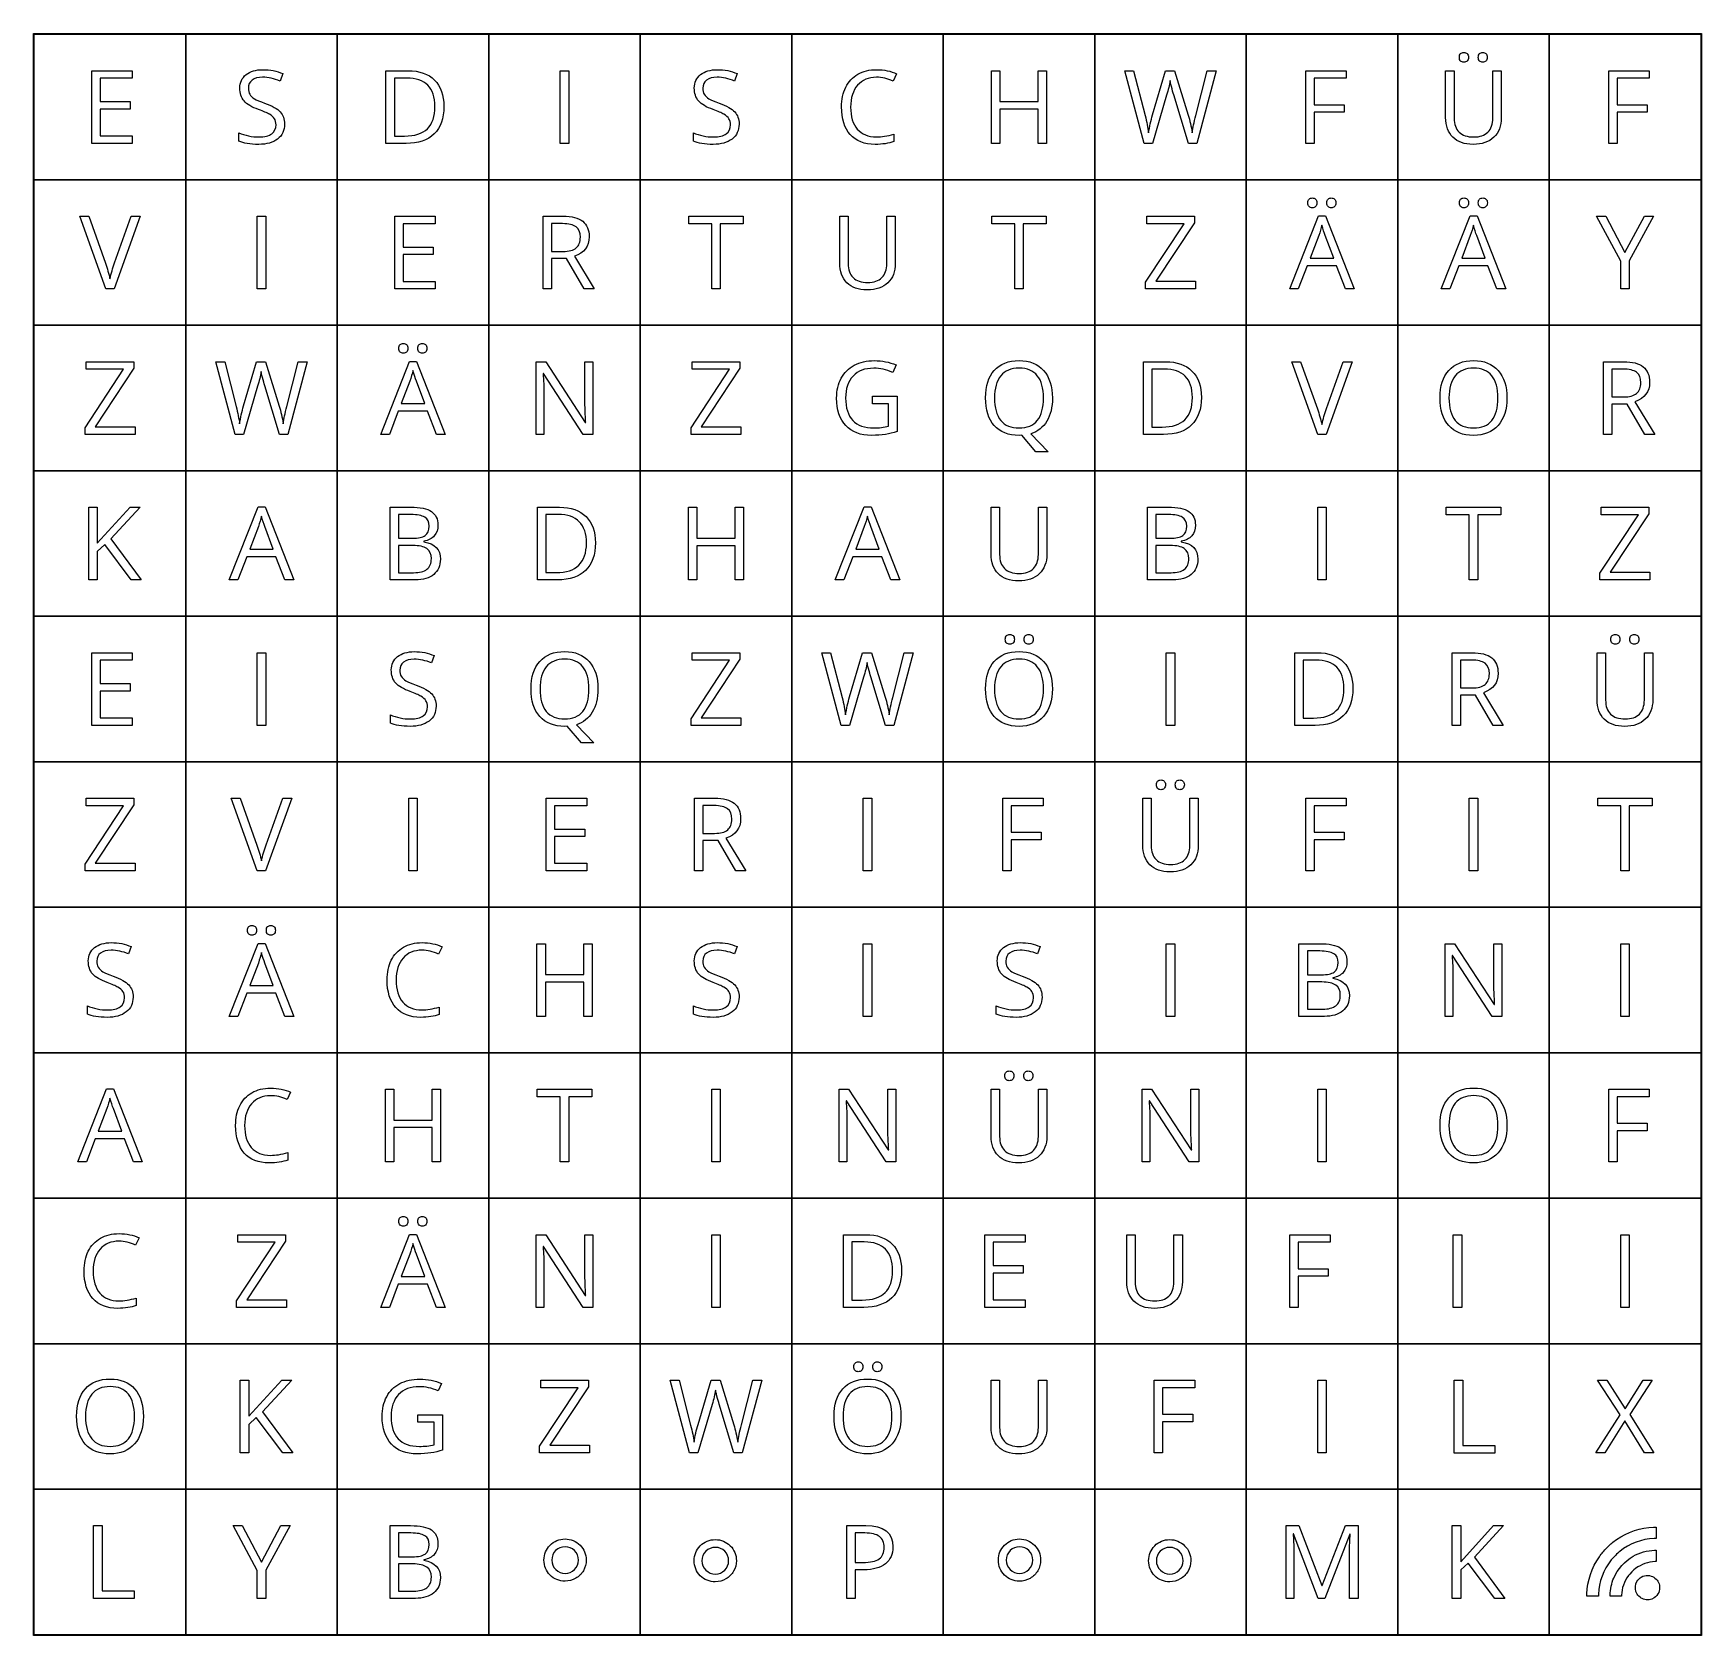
# Model space of a CAD drawing. Header units: millimetres. Extents: x 0 to 183, y 0 to 176.
import ezdxf

# ---------------------------------------------------------------- set-up
doc = ezdxf.new("R2010")
doc.units = ezdxf.units.MM
doc.layers.get('0').update_dxf_attribs({"linetype": 'CONTINUOUS'})

msp = doc.modelspace()

# ---------------------------------------------------------------- linework, layer by layer
at = {"color": 7}
for points in [[(0, 176.2), (183.460006, 176.2), (183.460006, 0.009995), (0, 0.009995)], [(156.814597, 173.563825)], [(158.897593, 173.563825)], [(10.871094, 164.100686), (6.415348, 164.100686), (6.415348, 172.093239), (10.871094, 172.093239), (10.871094, 171.267743), (7.344767, 171.267743), (7.344767, 168.692851), (10.657874, 168.692851), (10.657874, 167.872821), (7.344767, 167.872821), (7.344767, 164.931649), (10.871094, 164.931649)], [(57.948028, 164.100686), (57.948028, 172.093239), (58.877449, 172.093239), (58.877449, 164.100686)], [(92.719567, 171.37708)], [(111.427032, 164.100686), (110.497615, 164.100686), (110.497615, 167.861888), (106.28789, 167.861888), (106.28789, 164.100686), (105.358472, 164.100686), (105.358472, 172.093239), (106.28789, 172.093239), (106.28789, 168.692851), (110.497615, 168.692851), (110.497615, 172.093239), (111.427032, 172.093239)], [(140.848911, 164.100686), (139.919493, 164.100686), (139.919493, 172.093239), (144.375238, 172.093239), (144.375238, 171.267743), (140.848911, 171.267743), (140.848911, 168.342971), (144.162015, 168.342971), (144.162015, 167.517475), (140.848911, 167.517475)], [(174.16893, 164.100686), (173.239509, 164.100686), (173.239509, 172.093239), (177.695257, 172.093239), (177.695257, 171.267743), (174.16893, 171.267743), (174.16893, 168.342971), (177.482037, 168.342971), (177.482037, 167.517475), (174.16893, 167.517475)], [(44.163758, 168.140698)], [(45.147852, 168.173499)], [(27.62677, 166.227296)], [(77.606774, 166.227296)], [(24.628026, 148.101594), (24.628026, 156.094147), (25.557445, 156.094147), (25.557445, 148.101594)], [(44.191095, 148.101594), (39.73535, 148.101594), (39.73535, 156.094147), (44.191095, 156.094147), (44.191095, 155.268651), (40.664768, 155.268651), (40.664768, 152.693759), (43.977875, 152.693759), (43.977875, 151.873729), (40.664768, 151.873729), (40.664768, 148.932555), (44.191095, 148.932555)], [(75.531983, 148.101594), (74.602565, 148.101594), (74.602565, 155.268651), (72.071262, 155.268651), (72.071262, 156.094147), (78.063283, 156.094147), (78.063283, 155.268651), (75.531983, 155.268651)], [(108.851994, 148.101594), (107.922573, 148.101594), (107.922573, 155.268651), (105.391273, 155.268651), (105.391273, 156.094147), (111.383297, 156.094147), (111.383297, 155.268651), (108.851994, 155.268651)], [(127.797258, 148.101594), (122.302752, 148.101594), (122.302752, 148.828685), (126.545276, 155.257717), (122.433961, 155.257717), (122.433961, 156.094147), (127.676979, 156.094147), (127.676979, 155.367054), (123.434456, 148.94349), (127.797258, 148.94349)], [(144.290497, 148.101594), (143.295471, 150.643685), (140.091708, 150.643685), (139.107616, 148.101594), (138.167263, 148.101594), (141.327288, 156.126948), (142.109092, 156.126948), (145.252718, 148.101594)], [(140.157311, 157.564733)], [(142.240307, 157.564733)], [(160.950516, 148.101594), (159.955489, 150.643685), (156.751726, 150.643685), (155.767635, 148.101594), (154.827282, 148.101594), (157.987307, 156.126948), (158.769111, 156.126948), (161.912737, 148.101594)], [(156.81733, 157.564733)], [(158.900326, 157.564733)], [(175.027278, 152.09787), (177.159476, 156.094147), (178.165435, 156.094147), (175.497456, 151.201305), (175.497456, 148.101594), (174.557103, 148.101594), (174.557103, 151.15757), (171.894587, 156.094147), (172.911482, 156.094147)], [(40.197323, 141.565637)], [(42.280319, 141.565637)], [(11.177255, 132.102499), (5.682746, 132.102499), (5.682746, 132.829593), (9.925273, 139.258624), (5.813959, 139.258624), (5.813959, 140.095051), (11.056977, 140.095051), (11.056977, 139.36796), (6.814451, 132.944398), (11.177255, 132.944398)], [(44.330509, 132.102499), (43.335482, 134.644592), (40.13172, 134.644592), (39.147628, 132.102499), (38.207273, 132.102499), (41.3673, 140.127854), (42.149104, 140.127854), (45.29273, 132.102499)], [(77.81726, 132.102499), (72.322751, 132.102499), (72.322751, 132.829593), (76.565278, 139.258624), (72.453966, 139.258624), (72.453966, 140.095051), (77.696983, 140.095051), (77.696983, 139.36796), (73.454456, 132.944398), (77.81726, 132.944398)], [(105.697438, 136.109709)], [(112.066692, 136.109714)], [(127.463762, 136.142512)], [(128.447853, 136.175312)], [(155.677425, 136.109709)], [(162.046682, 136.109709)], [(11.866119, 116.103404), (10.772684, 116.103404), (7.858681, 119.979412), (7.022204, 119.235917), (7.022204, 116.103404), (6.092785, 116.103404), (6.092785, 124.095959), (7.022204, 124.095959), (7.022204, 120.132482), (10.646939, 124.095959), (11.745841, 124.095959), (8.531144, 120.624501)], [(27.670509, 116.103404), (26.675482, 118.645497), (23.471719, 118.645497), (22.487628, 116.103404), (21.547274, 116.103404), (24.7073, 124.128759), (25.489106, 124.128759), (28.632729, 116.103404)], [(78.107019, 116.103404), (77.177601, 116.103404), (77.177601, 119.864607), (72.967876, 119.864607), (72.967876, 116.103404), (72.038459, 116.103404), (72.038459, 124.095959), (72.967876, 124.095959), (72.967876, 120.695568), (77.177601, 120.695568), (77.177601, 124.095959), (78.107019, 124.095959)], [(94.310512, 116.103404), (93.315488, 118.645497), (90.111726, 118.645497), (89.127634, 116.103404), (88.187281, 116.103404), (91.347306, 124.128759), (92.129113, 124.128759), (95.272738, 116.103404)], [(141.248014, 116.103404), (141.248014, 124.095959), (142.177434, 124.095959), (142.177434, 116.103404)], [(158.831986, 116.103404), (157.902566, 116.103404), (157.902566, 123.270464), (155.371266, 123.270464), (155.371266, 124.095959), (161.363287, 124.095959), (161.363287, 123.270464), (158.831986, 123.270464)], [(177.777264, 116.103404), (172.282755, 116.103404), (172.282755, 116.8305), (176.525282, 123.259529), (172.41397, 123.259529), (172.41397, 124.095959), (177.656987, 124.095959), (177.656987, 123.368865), (173.41446, 116.9453), (177.777264, 116.9453)], [(60.823761, 120.143417)], [(61.807852, 120.176217)], [(106.883811, 109.567452)], [(108.966807, 109.567452)], [(173.4746, 109.567452)], [(175.557593, 109.567452)], [(10.871094, 100.104315), (6.415348, 100.104315), (6.415348, 108.096866), (10.871094, 108.096866), (10.871094, 107.271372), (7.344767, 107.271372), (7.344767, 104.696481), (10.657874, 104.696481), (10.657874, 103.87645), (7.344767, 103.87645), (7.344767, 100.935278), (10.871094, 100.935278)], [(24.628026, 100.104315), (24.628026, 108.096866), (25.557445, 108.096866), (25.557445, 100.104315)], [(77.81726, 100.104315), (72.322751, 100.104315), (72.322751, 100.831408), (76.565278, 107.260437), (72.453966, 107.260437), (72.453966, 108.096866), (77.696983, 108.096866), (77.696983, 107.369776), (73.454456, 100.946211), (77.81726, 100.946211)], [(124.588027, 100.104315), (124.588027, 108.096866), (125.517447, 108.096866), (125.517447, 100.104315)], [(55.717421, 104.111524)], [(62.086678, 104.11153)], [(105.697438, 104.111524)], [(112.066692, 104.111524)], [(144.123749, 104.144328)], [(145.10784, 104.177128)], [(44.286771, 102.230924)], [(123.494596, 93.568368)], [(125.577587, 93.568368)], [(11.177255, 84.10523), (5.682746, 84.10523), (5.682746, 84.832321), (9.925273, 91.261352), (5.813959, 91.261352), (5.813959, 92.097782), (11.056977, 92.097782), (11.056977, 91.370689), (6.814451, 84.947124), (11.177255, 84.947124)], [(41.288025, 84.10523), (41.288025, 92.097782), (42.217446, 92.097782), (42.217446, 84.10523)], [(60.851098, 84.10523), (56.39535, 84.10523), (56.39535, 92.097782), (60.851098, 92.097782), (60.851098, 91.272287), (57.324771, 91.272287), (57.324771, 88.697392), (60.637878, 88.697392), (60.637878, 87.877363), (57.324771, 87.877363), (57.324771, 84.936194), (60.851098, 84.936194)], [(91.268034, 84.10523), (91.268034, 92.097782), (92.197452, 92.097782), (92.197452, 84.10523)], [(107.528939, 84.10523), (106.599519, 84.10523), (106.599519, 92.097782), (111.055266, 92.097782), (111.055266, 91.272287), (107.528939, 91.272287), (107.528939, 88.347515), (110.842047, 88.347515), (110.842047, 87.522017), (107.528939, 87.522017)], [(140.848911, 84.10523), (139.919493, 84.10523), (139.919493, 92.097782), (144.375238, 92.097782), (144.375238, 91.272287), (140.848911, 91.272287), (140.848911, 88.347515), (144.162015, 88.347515), (144.162015, 87.522017), (140.848911, 87.522017)], [(157.908032, 84.10523), (157.908032, 92.097782), (158.837453, 92.097782), (158.837453, 84.10523)], [(175.491987, 84.10523), (174.562569, 84.10523), (174.562569, 91.272287), (172.031268, 91.272287), (172.031268, 92.097782), (178.02329, 92.097782), (178.02329, 91.272287), (175.491987, 91.272287)], [(23.537325, 77.569273)], [(25.620318, 77.569273)], [(27.670509, 68.106133), (26.675482, 70.648226), (23.471719, 70.648226), (22.487628, 68.106133), (21.547274, 68.106133), (24.7073, 76.131488), (25.489106, 76.131488), (28.632729, 68.106133)], [(42.739561, 75.382529)], [(61.447019, 68.106133), (60.517601, 68.106133), (60.517601, 71.867336), (56.307876, 71.867336), (56.307876, 68.106133), (55.378456, 68.106133), (55.378456, 76.098687), (56.307876, 76.098687), (56.307876, 72.698299), (60.517601, 72.698299), (60.517601, 76.098687), (61.447019, 76.098687)], [(91.268034, 68.106133), (91.268034, 76.098687), (92.197452, 76.098687), (92.197452, 68.106133)], [(124.588027, 68.106133), (124.588027, 76.098687), (125.517447, 76.098687), (125.517447, 68.106133)], [(174.568035, 68.106133), (174.568035, 76.098687), (175.497456, 76.098687), (175.497456, 68.106133)], [(10.966769, 70.232743)], [(77.606774, 70.232743)], [(110.926787, 70.232743)], [(106.834609, 61.570186)], [(108.9176, 61.570186)], [(11.010507, 52.107049), (10.015481, 54.649139), (6.811717, 54.649139), (5.827627, 52.107049), (4.887273, 52.107049), (8.047299, 60.132403), (8.829105, 60.132403), (11.972729, 52.107049)], [(26.07956, 59.383442)], [(44.787018, 52.107049), (43.857598, 52.107049), (43.857598, 55.868249), (39.647876, 55.868249), (39.647876, 52.107049), (38.718456, 52.107049), (38.718456, 60.0996), (39.647876, 60.0996), (39.647876, 56.699212), (43.857598, 56.699212), (43.857598, 60.0996), (44.787018, 60.0996)], [(58.87198, 52.107049), (57.942562, 52.107049), (57.942562, 59.274106), (55.411262, 59.274106), (55.411262, 60.0996), (61.40328, 60.0996), (61.40328, 59.274106), (58.87198, 59.274106)], [(74.608031, 52.107049), (74.608031, 60.0996), (75.537449, 60.0996), (75.537449, 52.107049)], [(141.248014, 52.107049), (141.248014, 60.0996), (142.177434, 60.0996), (142.177434, 52.107049)], [(174.16893, 52.107049), (173.239509, 52.107049), (173.239509, 60.0996), (177.695257, 60.0996), (177.695257, 59.274106), (174.16893, 59.274106), (174.16893, 56.349333), (177.482037, 56.349333), (177.482037, 55.523838), (174.16893, 55.523838)], [(155.677425, 56.114258)], [(162.046682, 56.114258)], [(27.837257, 36.107954), (22.342748, 36.107954), (22.342748, 36.835045), (26.585272, 43.264076), (22.47396, 43.264076), (22.47396, 44.100505), (27.71698, 44.100505), (27.71698, 43.373412), (23.474452, 36.94985), (27.837257, 36.94985)], [(44.330509, 36.107954), (43.335482, 38.650044), (40.13172, 38.650044), (39.147628, 36.107954), (38.207273, 36.107954), (41.3673, 44.133309), (42.149104, 44.133309), (45.29273, 36.107954)], [(40.197323, 45.571094)], [(42.280319, 45.571094)], [(74.608031, 36.107954), (74.608031, 44.100505), (75.537449, 44.100505), (75.537449, 36.107954)], [(109.075831, 36.107954), (104.620086, 36.107954), (104.620086, 44.100505), (109.075831, 44.100505), (109.075831, 43.275011), (105.549504, 43.275011), (105.549504, 40.700118), (108.862614, 40.700118), (108.862614, 39.880089), (105.549504, 39.880089), (105.549504, 36.938917), (109.075831, 36.938917)], [(139.093654, 36.107954), (138.164237, 36.107954), (138.164237, 44.100505), (142.619981, 44.100505), (142.619981, 43.275011), (139.093654, 43.275011), (139.093654, 40.35024), (142.406764, 40.35024), (142.406764, 39.524743), (139.093654, 39.524743)], [(156.152744, 36.107954), (156.152744, 44.100505), (157.082165, 44.100505), (157.082165, 36.107954)], [(174.568035, 36.107954), (174.568035, 44.100505), (175.497456, 44.100505), (175.497456, 36.107954)], [(9.419559, 43.384347)], [(94.492016, 40.147967)], [(95.476105, 40.180767)], [(90.2238, 29.571989)], [(92.306796, 29.571989)], [(28.526121, 20.108851), (27.432685, 20.108851), (24.518682, 23.984856), (23.682205, 23.241364), (23.682205, 20.108851), (22.752786, 20.108851), (22.752786, 28.101405), (23.682205, 28.101405), (23.682205, 24.137931), (27.306939, 28.101405), (28.405841, 28.101405), (25.191145, 24.629945)], [(61.157257, 20.108851), (55.662748, 20.108851), (55.662748, 20.835944), (59.905276, 27.264975), (55.793963, 27.264975), (55.793963, 28.101405), (61.036981, 28.101405), (61.036981, 27.374312), (56.794456, 20.95075), (61.157257, 20.95075)], [(124.188924, 20.108851), (123.259506, 20.108851), (123.259506, 28.101405), (127.715251, 28.101405), (127.715251, 27.275908), (124.188924, 27.275908), (124.188924, 24.351135), (127.502034, 24.351135), (127.502034, 23.52564), (124.188924, 23.52564)], [(141.248014, 20.108851), (141.248014, 28.101405), (142.177434, 28.101405), (142.177434, 20.108851)], [(156.251968, 20.091992), (156.251968, 28.084999), (157.181389, 28.084999), (157.181389, 20.933935), (160.707716, 20.933935), (160.707716, 20.091992)], [(178.217372, 20.108851), (177.162209, 20.108851), (175.013609, 23.624044), (172.826741, 20.108851), (171.842647, 20.108851), (174.499696, 24.285534), (172.023064, 28.101405), (173.050893, 28.101405), (175.03548, 24.936092), (177.036463, 28.101405), (178.026023, 28.101405), (175.549391, 24.318337)], [(5.737418, 24.116063)], [(12.106675, 24.116063)], [(89.037427, 24.116063)], [(95.406681, 24.116063)], [(6.6231, 4.109748), (6.6231, 12.102303), (7.55252, 12.102303), (7.55252, 4.951644), (11.078846, 4.951644), (11.078846, 4.109748)], [(25.087268, 8.106025), (27.219466, 12.102303), (28.225425, 12.102303), (25.557445, 7.209461), (25.557445, 4.109748), (24.617091, 4.109748), (24.617091, 7.165725), (21.954578, 12.102303), (22.971473, 12.102303)], [(161.806128, 4.109748), (160.712692, 4.109748), (157.798691, 7.985756), (156.962213, 7.242261), (156.962213, 4.109748), (156.032793, 4.109748), (156.032793, 12.102303), (156.962213, 12.102303), (156.962213, 8.138826), (160.586949, 12.102303), (161.685848, 12.102303), (158.47115, 8.630845)], [(94.526468, 9.773419)], [(56.152612, 8.314871)], [(57.009255, 8.314871)], [(72.672296, 8.246609)], [(73.528939, 8.246609)], [(106.125366, 8.313548)], [(106.982009, 8.313548)], [(122.645156, 8.245286)], [(123.501799, 8.245286)], [(178.238806, 4.160797)]]:
    msp.add_lwpolyline(points, close=True, dxfattribs=at)
at = {"color": 1}
for points in [[(0.1, 176.100006), (16.76, 176.100006), (16.76, 160.100917), (0.1, 160.100917)], [(16.76, 176.100006), (33.42, 176.100006), (33.42, 160.100917), (16.76, 160.100917)], [(33.42, 176.100006), (50.08, 176.100006), (50.08, 160.100917), (33.42, 160.100917)], [(50.079997, 176.100006), (66.739998, 176.100006), (66.739998, 160.100917), (50.079997, 160.100917)], [(66.739998, 176.100006), (83.399998, 176.100006), (83.399998, 160.100917), (66.739998, 160.100917)], [(83.4, 176.100006), (100.060001, 176.100006), (100.060001, 160.100917), (83.4, 160.100917)], [(100.060001, 176.100006), (116.720001, 176.100006), (116.720001, 160.100917), (100.060001, 160.100917)], [(116.719998, 176.100006), (133.379996, 176.100006), (133.379996, 160.100917), (116.719998, 160.100917)], [(133.380004, 176.100006), (150.040004, 176.100006), (150.040004, 160.100917), (133.380004, 160.100917)], [(150.039999, 176.100006), (166.699999, 176.100006), (166.699999, 160.100917), (150.039999, 160.100917)], [(166.699996, 176.100006), (183.359997, 176.100006), (183.359997, 160.100917), (166.699996, 160.100917)], [(0.1, 160.100917), (16.76, 160.100917), (16.76, 144.101829), (0.1, 144.101829)], [(16.76, 160.100917), (33.42, 160.100917), (33.42, 144.101829), (16.76, 144.101829)], [(33.42, 160.100917), (50.08, 160.100917), (50.08, 144.101829), (33.42, 144.101829)], [(50.079997, 160.100917), (66.739998, 160.100917), (66.739998, 144.101829), (50.079997, 144.101829)], [(66.739998, 160.100917), (83.399998, 160.100917), (83.399998, 144.101829), (66.739998, 144.101829)], [(83.4, 160.100917), (100.060001, 160.100917), (100.060001, 144.101829), (83.4, 144.101829)], [(100.060001, 160.100917), (116.720001, 160.100917), (116.720001, 144.101829), (100.060001, 144.101829)], [(116.719998, 160.100917), (133.379996, 160.100917), (133.379996, 144.101829), (116.719998, 144.101829)], [(133.380004, 160.100917), (150.040004, 160.100917), (150.040004, 144.101829), (133.380004, 144.101829)], [(150.039999, 160.100917), (166.699999, 160.100917), (166.699999, 144.101829), (150.039999, 144.101829)], [(166.699996, 160.100917), (183.359997, 160.100917), (183.359997, 144.101829), (166.699996, 144.101829)], [(0.1, 144.101832), (16.76, 144.101832), (16.76, 128.102743), (0.1, 128.102743)], [(16.76, 144.101832), (33.42, 144.101832), (33.42, 128.102743), (16.76, 128.102743)], [(33.42, 144.101832), (50.08, 144.101832), (50.08, 128.102743), (33.42, 128.102743)], [(50.079997, 144.101832), (66.739998, 144.101832), (66.739998, 128.102743), (50.079997, 128.102743)], [(66.739998, 144.101832), (83.399998, 144.101832), (83.399998, 128.102743), (66.739998, 128.102743)], [(83.4, 144.101832), (100.060001, 144.101832), (100.060001, 128.102743), (83.4, 128.102743)], [(100.060001, 144.101832), (116.720001, 144.101832), (116.720001, 128.102743), (100.060001, 128.102743)], [(116.719998, 144.101832), (133.379996, 144.101832), (133.379996, 128.102743), (116.719998, 128.102743)], [(133.380004, 144.101832), (150.040004, 144.101832), (150.040004, 128.102743), (133.380004, 128.102743)], [(150.039999, 144.101832), (166.699999, 144.101832), (166.699999, 128.102743), (150.039999, 128.102743)], [(166.699996, 144.101832), (183.359997, 144.101832), (183.359997, 128.102743), (166.699996, 128.102743)], [(0.1, 128.102743), (16.76, 128.102743), (16.76, 112.103656), (0.1, 112.103656)], [(16.76, 128.102743), (33.42, 128.102743), (33.42, 112.103656), (16.76, 112.103656)], [(33.42, 128.102743), (50.08, 128.102743), (50.08, 112.103656), (33.42, 112.103656)], [(50.079997, 128.102743), (66.739998, 128.102743), (66.739998, 112.103656), (50.079997, 112.103656)], [(66.739998, 128.102743), (83.399998, 128.102743), (83.399998, 112.103656), (66.739998, 112.103656)], [(83.4, 128.102743), (100.060001, 128.102743), (100.060001, 112.103656), (83.4, 112.103656)], [(100.060001, 128.102743), (116.720001, 128.102743), (116.720001, 112.103656), (100.060001, 112.103656)], [(116.719998, 128.102743), (133.379996, 128.102743), (133.379996, 112.103656), (116.719998, 112.103656)], [(133.380004, 128.102743), (150.040004, 128.102743), (150.040004, 112.103656), (133.380004, 112.103656)], [(150.039999, 128.102743), (166.699999, 128.102743), (166.699999, 112.103656), (150.039999, 112.103656)], [(166.699996, 128.102743), (183.359997, 128.102743), (183.359997, 112.103656), (166.699996, 112.103656)], [(0.1, 112.103656), (16.76, 112.103656), (16.76, 96.104566), (0.1, 96.104566)], [(16.76, 112.103656), (33.42, 112.103656), (33.42, 96.104566), (16.76, 96.104566)], [(33.42, 112.103656), (50.08, 112.103656), (50.08, 96.104566), (33.42, 96.104566)], [(50.079997, 112.103656), (66.739998, 112.103656), (66.739998, 96.104566), (50.079997, 96.104566)], [(66.739998, 112.103656), (83.399998, 112.103656), (83.399998, 96.104566), (66.739998, 96.104566)], [(83.4, 112.103656), (100.060001, 112.103656), (100.060001, 96.104566), (83.4, 96.104566)], [(100.060001, 112.103656), (116.720001, 112.103656), (116.720001, 96.104566), (100.060001, 96.104566)], [(116.719998, 112.103656), (133.379996, 112.103656), (133.379996, 96.104566), (116.719998, 96.104566)], [(133.380004, 112.103656), (150.040004, 112.103656), (150.040004, 96.104566), (133.380004, 96.104566)], [(150.039999, 112.103656), (166.699999, 112.103656), (166.699999, 96.104566), (150.039999, 96.104566)], [(166.699996, 112.103656), (183.359997, 112.103656), (183.359997, 96.104566), (166.699996, 96.104566)], [(0.1, 96.104566), (16.76, 96.104566), (16.76, 80.105476), (0.1, 80.105476)], [(16.76, 96.104566), (33.42, 96.104566), (33.42, 80.105476), (16.76, 80.105476)], [(33.42, 96.104566), (50.08, 96.104566), (50.08, 80.105476), (33.42, 80.105476)], [(50.079997, 96.104566), (66.739998, 96.104566), (66.739998, 80.105476), (50.079997, 80.105476)], [(66.739998, 96.104566), (83.399998, 96.104566), (83.399998, 80.105476), (66.739998, 80.105476)], [(83.4, 96.104566), (100.060001, 96.104566), (100.060001, 80.105476), (83.4, 80.105476)], [(100.060001, 96.104566), (116.720001, 96.104566), (116.720001, 80.105476), (100.060001, 80.105476)], [(116.719998, 96.104566), (133.379996, 96.104566), (133.379996, 80.105476), (116.719998, 80.105476)], [(133.380004, 96.104566), (150.040004, 96.104566), (150.040004, 80.105476), (133.380004, 80.105476)], [(150.039999, 96.104566), (166.699999, 96.104566), (166.699999, 80.105476), (150.039999, 80.105476)], [(166.699996, 96.104566), (183.359997, 96.104566), (183.359997, 80.105476), (166.699996, 80.105476)], [(0.1, 80.105471), (16.76, 80.105471), (16.76, 64.106384), (0.1, 64.106384)], [(16.76, 80.105471), (33.42, 80.105471), (33.42, 64.106384), (16.76, 64.106384)], [(33.42, 80.105471), (50.08, 80.105471), (50.08, 64.106384), (33.42, 64.106384)], [(50.079997, 80.105471), (66.739998, 80.105471), (66.739998, 64.106384), (50.079997, 64.106384)], [(66.739998, 80.105471), (83.399998, 80.105471), (83.399998, 64.106384), (66.739998, 64.106384)], [(83.4, 80.105471), (100.060001, 80.105471), (100.060001, 64.106384), (83.4, 64.106384)], [(100.060001, 80.105471), (116.720001, 80.105471), (116.720001, 64.106384), (100.060001, 64.106384)], [(116.719998, 80.105471), (133.379996, 80.105471), (133.379996, 64.106384), (116.719998, 64.106384)], [(133.380004, 80.105471), (150.040004, 80.105471), (150.040004, 64.106384), (133.380004, 64.106384)], [(150.039999, 80.105471), (166.699999, 80.105471), (166.699999, 64.106384), (150.039999, 64.106384)], [(166.699996, 80.105471), (183.359997, 80.105471), (183.359997, 64.106384), (166.699996, 64.106384)], [(0.1, 64.10639), (16.76, 64.10639), (16.76, 48.107303), (0.1, 48.107303)], [(16.76, 64.10639), (33.42, 64.10639), (33.42, 48.107303), (16.76, 48.107303)], [(33.42, 64.10639), (50.08, 64.10639), (50.08, 48.107303), (33.42, 48.107303)], [(50.079997, 64.10639), (66.739998, 64.10639), (66.739998, 48.107303), (50.079997, 48.107303)], [(66.739998, 64.10639), (83.399998, 64.10639), (83.399998, 48.107303), (66.739998, 48.107303)], [(83.4, 64.10639), (100.060001, 64.10639), (100.060001, 48.107303), (83.4, 48.107303)], [(100.060001, 64.10639), (116.720001, 64.10639), (116.720001, 48.107303), (100.060001, 48.107303)], [(116.719998, 64.10639), (133.379996, 64.10639), (133.379996, 48.107303), (116.719998, 48.107303)], [(133.380004, 64.10639), (150.040004, 64.10639), (150.040004, 48.107303), (133.380004, 48.107303)], [(150.039999, 64.10639), (166.699999, 64.10639), (166.699999, 48.107303), (150.039999, 48.107303)], [(166.699996, 64.10639), (183.359997, 64.10639), (183.359997, 48.107303), (166.699996, 48.107303)], [(0.1, 48.107308), (16.76, 48.107308), (16.76, 32.108218), (0.1, 32.108218)], [(16.76, 48.107308), (33.42, 48.107308), (33.42, 32.108218), (16.76, 32.108218)], [(33.42, 48.107308), (50.08, 48.107308), (50.08, 32.108218), (33.42, 32.108218)], [(50.079997, 48.107308), (66.739998, 48.107308), (66.739998, 32.108218), (50.079997, 32.108218)], [(66.739998, 48.107308), (83.399998, 48.107308), (83.399998, 32.108218), (66.739998, 32.108218)], [(83.4, 48.107308), (100.060001, 48.107308), (100.060001, 32.108218), (83.4, 32.108218)], [(100.060001, 48.107308), (116.720001, 48.107308), (116.720001, 32.108218), (100.060001, 32.108218)], [(116.719998, 48.107308), (133.379996, 48.107308), (133.379996, 32.108218), (116.719998, 32.108218)], [(133.380004, 48.107308), (150.040004, 48.107308), (150.040004, 32.108218), (133.380004, 32.108218)], [(150.039999, 48.107308), (166.699999, 48.107308), (166.699999, 32.108218), (150.039999, 32.108218)], [(166.699996, 48.107308), (183.359997, 48.107308), (183.359997, 32.108218), (166.699996, 32.108218)], [(0.1, 32.108213), (16.76, 32.108213), (16.76, 16.109126), (0.1, 16.109126)], [(16.76, 32.108213), (33.42, 32.108213), (33.42, 16.109126), (16.76, 16.109126)], [(33.42, 32.108213), (50.08, 32.108213), (50.08, 16.109126), (33.42, 16.109126)], [(50.079997, 32.108213), (66.739998, 32.108213), (66.739998, 16.109126), (50.079997, 16.109126)], [(66.739998, 32.108213), (83.399998, 32.108213), (83.399998, 16.109126), (66.739998, 16.109126)], [(83.4, 32.108213), (100.060001, 32.108213), (100.060001, 16.109126), (83.4, 16.109126)], [(100.060001, 32.108213), (116.720001, 32.108213), (116.720001, 16.109126), (100.060001, 16.109126)], [(116.719998, 32.108213), (133.379996, 32.108213), (133.379996, 16.109126), (116.719998, 16.109126)], [(133.380004, 32.108213), (150.040004, 32.108213), (150.040004, 16.109126), (133.380004, 16.109126)], [(150.039999, 32.108213), (166.699999, 32.108213), (166.699999, 16.109126), (150.039999, 16.109126)], [(166.699996, 32.108213), (183.359997, 32.108213), (183.359997, 16.109126), (166.699996, 16.109126)], [(0.1, 16.109131), (16.76, 16.109131), (16.76, 0.110042), (0.1, 0.110042)], [(16.76, 16.109131), (33.42, 16.109131), (33.42, 0.110042), (16.76, 0.110042)], [(33.42, 16.109131), (50.08, 16.109131), (50.08, 0.110042), (33.42, 0.110042)], [(50.079997, 16.109131), (66.739998, 16.109131), (66.739998, 0.110042), (50.079997, 0.110042)], [(66.739998, 16.109131), (83.399998, 16.109131), (83.399998, 0.110042), (66.739998, 0.110042)], [(83.4, 16.109131), (100.060001, 16.109131), (100.060001, 0.110042), (83.4, 0.110042)], [(100.060001, 16.109131), (116.720001, 16.109131), (116.720001, 0.110042), (100.060001, 0.110042)], [(116.719998, 16.109131), (133.379996, 16.109131), (133.379996, 0.110042), (116.719998, 0.110042)], [(133.380004, 16.109131), (150.040004, 16.109131), (150.040004, 0.110042), (133.380004, 0.110042)], [(150.039999, 16.109131), (166.699999, 16.109131), (166.699999, 0.110042), (150.039999, 0.110042)], [(166.699996, 16.109131), (183.359997, 16.109131), (183.359997, 0.110042), (166.699996, 0.110042)]]:
    msp.add_lwpolyline(points, close=True, dxfattribs=at)
at = {"color": 7}
for points in [[(27.424483, 171.770695), (27.134725, 170.961599)], [(40.981865, 164.100686), (38.76766, 164.100686), (38.76766, 172.093239), (41.21695, 172.093239)], [(41.047472, 171.289611), (39.697078, 171.289611), (39.697078, 164.904315), (40.828783, 164.904315)], [(77.404489, 171.770695), (77.114731, 170.961599)], [(94.928304, 171.748827), (94.53467, 170.950665)], [(124.623565, 169.419944), (123.059955, 164.100686), (122.141469, 164.100686), (120.014738, 172.093239), (120.998829, 172.093239), (122.261746, 167.156663)], [(123.081822, 167.233198), (124.514221, 172.093239), (125.498312, 172.093239), (127.001786, 167.189464)], [(127.838263, 167.167596), (129.095714, 172.093239), (130.079803, 172.093239), (127.942139, 164.100686)], [(155.311126, 166.943455), (155.311126, 172.093239), (156.240546, 172.093239), (156.240546, 166.877853)], [(160.499473, 166.888786), (160.499473, 172.093239), (161.428893, 172.093239)], [(161.428893, 172.093239), (161.428893, 166.921587)], [(127.942139, 164.100686), (127.023654, 164.100686), (125.410838, 169.452745)], [(22.596971, 164.357629), (22.596971, 165.254194)], [(72.576976, 164.357629), (72.576976, 165.254194)], [(94.616677, 165.117523), (94.616677, 164.30296)], [(10.76175, 156.094147), (11.762243, 156.094147), (8.881043, 148.101594), (7.962558, 148.101594), (5.097759, 156.094147), (6.08185, 156.094147), (7.91882, 150.922495)], [(8.935714, 150.955296), (10.76175, 156.094147)], [(56.977605, 151.425446), (56.977605, 148.101594), (56.048188, 148.101594), (56.048188, 156.094147), (58.240523, 156.094147)], [(88.671125, 150.944362), (88.671125, 156.094147), (89.600545, 156.094147), (89.600545, 150.87876)], [(93.859472, 150.889694), (93.859472, 156.094147), (94.788889, 156.094147)], [(94.788889, 156.094147), (94.788889, 150.922495)], [(58.185852, 155.279584), (56.977605, 155.279584), (56.977605, 152.223608)], [(141.360091, 153.956604), (140.419738, 151.480115), (143.005709, 151.480115)], [(143.005709, 151.480115), (142.076292, 153.956604)], [(158.02011, 153.956604), (157.079757, 151.480115), (159.665728, 151.480115)], [(159.665728, 151.480115), (158.73631, 153.956604)], [(56.977605, 152.223608), (58.251455, 152.223608)], [(59.508906, 151.693323), (61.679373, 148.101594), (60.580471, 148.101594), (58.645092, 151.425446), (56.977605, 151.425446)], [(24.663562, 137.421756), (23.099951, 132.102499), (22.181466, 132.102499), (20.054736, 140.095051), (21.038827, 140.095051), (22.301744, 135.158476)], [(23.12182, 135.235012), (24.554219, 140.095051), (25.53831, 140.095051), (27.041782, 135.191277)], [(27.878259, 135.169409), (29.13571, 140.095051), (30.119799, 140.095051), (27.982135, 132.102499)], [(56.146597, 136.645461), (56.146597, 132.102499), (55.288246, 132.102499), (55.288246, 140.095051), (56.337946, 140.095051), (60.695282, 133.414547), (60.73902, 133.414547)], [(60.662479, 135.508353), (60.662479, 140.095051), (61.531759, 140.095051), (61.531759, 132.102499)], [(94.865431, 139.739708), (94.504597, 138.919679)], [(124.281867, 132.102499), (122.067661, 132.102499), (122.067661, 140.095051), (124.516957, 140.095051)], [(144.041738, 140.095051), (145.042234, 140.095051), (142.161032, 132.102499), (141.242547, 132.102499), (138.377747, 140.095051), (139.361841, 140.095051), (141.198812, 134.923402)], [(142.215703, 134.956202), (144.041738, 140.095051)], [(173.59761, 135.426351), (173.59761, 132.102499), (172.668192, 132.102499), (172.668192, 140.095051), (174.860529, 140.095051)], [(41.400103, 137.957509), (40.459747, 135.481022), (43.045721, 135.481022)], [(43.045721, 135.481022), (42.116304, 137.957509)], [(61.531759, 132.102499), (60.471129, 132.102499), (56.102856, 138.81034), (56.05912, 138.81034)], [(124.347473, 139.291424), (122.997082, 139.291424), (122.997082, 132.906129), (124.128784, 132.906129)], [(174.805856, 139.280491), (173.59761, 139.280491), (173.59761, 136.224514)], [(27.982135, 132.102499), (27.06365, 132.102499), (25.450835, 137.454557)], [(92.268524, 136.290118), (94.98571, 136.290118), (94.98571, 132.403177)], [(94.056293, 132.999064), (94.056293, 135.459154), (92.268524, 135.459154), (92.268524, 136.290118)], [(173.59761, 136.224514), (174.871462, 136.224514)], [(176.12891, 135.694228), (178.29938, 132.102499), (177.200478, 132.102499), (175.265099, 135.426351), (173.59761, 135.426351)], [(109.704875, 132.179035), (111.607449, 130.200031), (110.257058, 130.200031), (108.698914, 132.004095), (108.398217, 131.993168)], [(39.221434, 124.095959), (41.479377, 124.095959)], [(42.009692, 116.103404), (39.221434, 116.103404), (39.221434, 124.095959)], [(41.517649, 123.292329), (40.150854, 123.292329), (40.150854, 120.6737)], [(57.641868, 116.103404), (55.42766, 116.103404), (55.42766, 124.095959), (57.876953, 124.095959)], [(57.707472, 123.292329), (56.357081, 123.292329), (56.357081, 116.907034), (57.488786, 116.907034)], [(105.331136, 118.946175), (105.331136, 124.095959), (106.260556, 124.095959), (106.260556, 118.880571)], [(110.519483, 118.891507), (110.519483, 124.095959), (111.4489, 124.095959)], [(111.4489, 124.095959), (111.4489, 118.924307)], [(122.521438, 124.095959), (124.779379, 124.095959)], [(125.309696, 116.103404), (122.521438, 116.103404), (122.521438, 124.095959)], [(124.817651, 123.292329), (123.450855, 123.292329), (123.450855, 120.6737)], [(24.740103, 121.958416), (23.799749, 119.481927), (26.385722, 119.481927)], [(26.385722, 119.481927), (25.456303, 121.958416)], [(91.380109, 121.958416), (90.439756, 119.481927), (93.025727, 119.481927)], [(93.025727, 119.481927), (92.09631, 121.958416)], [(40.150854, 120.6737), (41.681662, 120.6737)], [(40.150854, 119.886475), (40.150854, 116.896101), (41.818343, 116.896101)], [(41.741802, 119.886475), (40.150854, 119.886475)], [(42.939113, 120.345691), (42.939113, 120.291023)], [(123.450855, 120.6737), (124.981663, 120.6737)], [(123.450855, 119.886475), (123.450855, 116.896101), (125.118344, 116.896101)], [(125.041803, 119.886475), (123.450855, 119.886475)], [(126.239114, 120.345691), (126.239114, 120.291023)], [(44.084483, 107.774324), (43.794725, 106.965225)], [(91.303568, 105.423572), (89.739957, 100.104315), (88.821472, 100.104315), (86.694743, 108.096866), (87.678834, 108.096866), (88.941751, 103.160292)], [(89.761825, 103.236825), (91.194226, 108.096866), (92.178315, 108.096866), (93.681791, 103.193092)], [(94.518268, 103.171224), (95.775717, 108.096866), (96.759808, 108.096866), (94.622144, 100.104315)], [(140.941854, 100.104315), (138.727648, 100.104315), (138.727648, 108.096866), (141.176941, 108.096866)], [(141.00746, 107.29324), (139.657066, 107.29324), (139.657066, 100.907944), (140.788771, 100.907944)], [(156.937609, 103.428167), (156.937609, 100.104315), (156.008192, 100.104315), (156.008192, 108.096866), (158.200527, 108.096866)], [(158.145853, 107.282304), (156.937609, 107.282304), (156.937609, 104.22633)], [(171.971129, 102.947083), (171.971129, 108.096866), (172.900546, 108.096866), (172.900546, 102.881482)], [(177.159475, 102.892414), (177.159475, 108.096866), (178.088896, 108.096866)], [(178.088896, 108.096866), (178.088896, 102.925217)], [(94.622144, 100.104315), (93.703659, 100.104315), (92.090841, 105.456375)], [(156.937609, 104.22633), (158.211459, 104.22633)], [(159.468913, 103.696041), (161.639377, 100.104315), (160.540475, 100.104315), (158.605096, 103.428167), (156.937609, 103.428167)], [(39.25697, 100.361257), (39.25697, 101.257824)], [(59.724859, 100.180851), (61.627435, 98.201847), (60.277044, 98.201847), (58.7189, 100.005911), (58.418206, 99.994984)], [(27.42175, 92.097782), (28.422243, 92.097782), (25.541044, 84.10523), (24.622559, 84.10523), (21.75776, 92.097782), (22.741851, 92.097782), (24.578821, 86.926128)], [(25.595715, 86.958931), (27.42175, 92.097782)], [(73.637606, 87.429082), (73.637606, 84.10523), (72.708185, 84.10523), (72.708185, 92.097782), (74.900523, 92.097782)], [(121.99112, 86.947998), (121.99112, 92.097782), (122.92054, 92.097782), (122.92054, 86.882395)], [(127.179467, 86.89333), (127.179467, 92.097782), (128.108887, 92.097782)], [(128.108887, 92.097782), (128.108887, 86.926128)], [(74.845852, 91.28322), (73.637606, 91.28322), (73.637606, 88.227243)], [(73.637606, 88.227243), (74.911458, 88.227243)], [(76.168909, 87.696957), (78.339376, 84.10523), (77.240474, 84.10523), (75.305095, 87.429082), (73.637606, 87.429082)], [(10.764483, 75.776142), (10.474723, 74.967049)], [(44.948298, 75.754274), (44.554661, 74.956113)], [(77.404489, 75.776142), (77.114731, 74.967049)], [(110.7245, 75.776142), (110.434739, 74.967049)], [(139.181425, 76.098687), (141.439366, 76.098687)], [(141.969681, 68.106133), (139.181425, 68.106133), (139.181425, 76.098687)], [(141.477638, 75.295058), (140.110842, 75.295058), (140.110842, 72.676432)], [(156.106601, 72.649095), (156.106601, 68.106133), (155.248253, 68.106133), (155.248253, 76.098687), (156.29795, 76.098687), (160.655286, 69.41818), (160.699024, 69.41818)], [(160.622483, 71.51199), (160.622483, 76.098687), (161.491763, 76.098687), (161.491763, 68.106133)], [(24.740103, 73.961142), (23.799749, 71.484656), (26.385722, 71.484656)], [(26.385722, 71.484656), (25.456303, 73.961142)], [(161.491763, 68.106133), (160.431133, 68.106133), (156.062863, 74.813974), (156.019124, 74.813974)], [(140.110842, 72.676432), (141.64165, 72.676432)], [(140.110842, 71.889204), (140.110842, 68.89883), (141.778331, 68.89883)], [(141.70179, 71.889204), (140.110842, 71.889204)], [(142.899101, 72.34842), (142.899101, 72.293751)], [(5.93697, 68.363075), (5.93697, 69.259642)], [(44.636669, 69.122972), (44.636669, 68.308409)], [(72.576976, 68.363075), (72.576976, 69.259642)], [(105.896989, 68.363075), (105.896989, 69.259642)], [(28.2883, 59.75519), (27.894661, 58.957026)], [(89.466597, 56.65001), (89.466597, 52.107049), (88.608252, 52.107049), (88.608252, 60.0996), (89.657949, 60.0996), (94.015287, 53.419096), (94.059026, 53.419096)], [(94.851765, 52.107049), (93.791132, 52.107049), (89.422862, 58.81489), (89.379123, 58.81489)], [(93.982484, 55.512903), (93.982484, 60.0996), (94.851765, 60.0996), (94.851765, 52.107049)], [(105.331136, 54.949817), (105.331136, 60.0996), (106.260556, 60.0996), (106.260556, 54.884216)], [(110.519483, 54.895148), (110.519483, 60.0996), (111.4489, 60.0996)], [(111.4489, 60.0996), (111.4489, 54.927949)], [(122.786595, 56.65001), (122.786595, 52.107049), (121.92825, 52.107049), (121.92825, 60.0996), (122.977947, 60.0996), (127.335283, 53.419096), (127.379018, 53.419096)], [(128.17176, 52.107049), (127.111128, 52.107049), (122.742857, 58.81489), (122.699121, 58.81489)], [(127.30248, 55.512903), (127.30248, 60.0996), (128.17176, 60.0996), (128.17176, 52.107049)], [(8.080102, 57.962058), (7.139748, 55.485569), (9.725721, 55.485569)], [(9.725721, 55.485569), (8.796301, 57.962058)], [(27.976669, 53.123885), (27.976669, 52.30932)], [(56.146597, 40.650916), (56.146597, 36.107954), (55.288246, 36.107954), (55.288246, 44.100505), (56.337946, 44.100505), (60.695282, 37.420001), (60.73902, 37.420001)], [(60.662479, 39.513811), (60.662479, 44.100505), (61.531759, 44.100505), (61.531759, 36.107954)], [(91.310121, 36.107954), (89.095916, 36.107954), (89.095916, 44.100506), (91.545209, 44.100506)], [(120.235866, 38.950722), (120.235866, 44.100506), (121.165287, 44.100506), (121.165287, 38.885118)], [(125.424213, 38.896053), (125.424213, 44.100506), (126.353631, 44.100505)], [(126.353631, 44.100505), (126.353631, 38.928854)], [(11.628297, 43.756095), (11.234661, 42.957934)], [(61.531759, 36.107954), (60.471129, 36.107954), (56.102856, 42.815792), (56.05912, 42.815792)], [(91.375725, 43.296879), (90.025334, 43.296879), (90.025334, 36.911583), (91.157039, 36.911583)], [(41.400103, 41.962963), (40.459747, 39.486474), (43.045721, 39.486474)], [(43.045721, 39.486474), (42.116304, 41.962963)], [(11.316668, 37.12479), (11.316668, 36.310228)], [(44.885427, 27.746059), (44.524591, 26.926031)], [(74.643567, 25.428108), (73.079954, 20.108851), (72.161471, 20.108851), (70.03474, 28.101405), (71.018831, 28.101405), (72.281748, 23.164828)], [(73.101824, 23.241364), (74.534223, 28.101405), (75.518314, 28.101405), (77.021788, 23.197628)], [(77.858265, 23.175761), (79.115714, 28.101405), (80.099805, 28.101405), (77.962141, 20.108851)], [(105.331136, 22.951619), (105.331136, 28.101405), (106.260556, 28.101405), (106.260556, 22.886018)], [(110.519483, 22.896951), (110.519483, 28.101405), (111.4489, 28.101405)], [(111.4489, 28.101405), (111.4489, 22.929751)], [(42.288518, 24.296469), (45.005704, 24.296469), (45.005704, 20.409529)], [(44.076284, 21.005415), (44.076284, 23.465506), (42.288518, 23.465506), (42.288518, 24.296469)], [(77.962141, 20.108851), (77.043656, 20.108851), (75.43084, 25.460909)], [(39.221434, 12.102303), (41.479377, 12.102303)], [(42.009692, 4.109748), (39.221434, 4.109748), (39.221434, 12.102303)], [(41.517649, 11.298673), (40.150854, 11.298673), (40.150854, 8.680044)], [(91.328171, 7.253196), (90.387818, 7.253196), (90.387818, 4.109748), (89.458398, 4.109748), (89.458398, 12.102303), (91.530456, 12.102303)], [(91.42658, 11.298673), (90.387818, 11.298673), (90.387818, 8.051357)], [(138.612838, 9.193931), (138.612838, 4.109748), (137.754492, 4.109748), (137.754492, 12.102303), (139.154088, 12.102303), (141.685388, 5.509264), (141.729124, 5.509264), (144.282295, 12.102303), (145.670958, 12.102303), (145.670958, 4.109748), (144.74154, 4.109748), (144.74154, 9.259532)], [(141.291752, 4.109748), (138.580032, 11.194803), (138.536296, 11.194803)], [(144.818076, 11.183868), (144.774341, 11.183868), (142.040756, 4.109748), (141.291752, 4.109748)], [(178.184379, 11.940486), (178.455399, 11.947048), (178.453283, 11.315993), (178.451166, 10.684938), (178.225913, 10.678323)], [(178.275501, 9.404148), (178.451333, 9.408857), (178.455249, 8.778191), (178.459164, 8.147525), (178.335546, 8.143636)], [(40.150854, 8.680044), (41.681662, 8.680044)], [(40.150854, 7.892819), (40.150854, 4.902445), (41.818343, 4.902445)], [(41.741802, 7.892819), (40.150854, 7.892819)], [(42.939113, 8.352035), (42.939113, 8.297364)], [(90.387818, 8.051357), (91.224293, 8.051357)], [(171.477628, 4.340724), (170.846589, 4.339401), (170.853124, 4.609818)], [(172.115041, 4.567371), (172.108426, 4.342031), (171.477628, 4.340724)], [(174.014625, 4.338052), (173.383265, 4.341544), (173.386599, 4.481482)], [(174.649948, 4.458173), (174.645979, 4.334615), (174.014622, 4.338107), (174.014625, 4.338052)]]:
    msp.add_lwpolyline(points, dxfattribs=at)
for points in [[(156.814597, 173.563825), (156.814597, 173.753343), (156.861979, 173.890015), (156.956744, 173.97384)], [(156.956744, 173.153811), (156.861979, 173.244925), (156.814597, 173.381597), (156.814597, 173.563825)], [(156.956744, 173.97384), (157.055153, 174.057665), (157.171786, 174.099578), (157.306642, 174.099578)], [(157.306642, 173.022606), (157.171786, 173.022606), (157.055153, 173.066341), (156.956744, 173.153811)], [(157.306642, 174.099578), (157.445145, 174.099578), (157.5636, 174.057665), (157.66201, 173.97384)], [(157.66201, 173.153811), (157.5636, 173.066341), (157.445145, 173.022606), (157.306642, 173.022606)], [(157.66201, 173.97384), (157.764065, 173.890015), (157.815092, 173.753343), (157.815092, 173.563825)], [(157.815092, 173.563825), (157.815092, 173.381597), (157.764065, 173.244925), (157.66201, 173.153811)], [(158.897593, 173.563825), (158.897593, 173.753343), (158.944974, 173.890015), (159.039737, 173.97384)], [(159.039737, 173.153811), (158.944974, 173.244925), (158.897593, 173.381597), (158.897593, 173.563825)], [(159.039737, 173.97384), (159.138146, 174.057665), (159.25478, 174.099578), (159.389638, 174.099578)], [(159.389638, 173.022606), (159.25478, 173.022606), (159.138146, 173.066341), (159.039737, 173.153811)], [(159.389638, 174.099578), (159.524495, 174.099578), (159.641127, 174.057665), (159.739536, 173.97384)], [(159.739536, 173.153811), (159.641127, 173.066341), (159.524495, 173.022606), (159.389638, 173.022606)], [(159.739536, 173.97384), (159.84159, 173.890015), (159.892616, 173.753343), (159.892616, 173.563825)], [(159.892616, 173.563825), (159.892616, 173.381597), (159.84159, 173.244925), (159.739536, 173.153811)], [(22.700848, 170.190771), (22.700848, 170.806704), (22.932291, 171.2969), (23.395178, 171.661357)], [(23.395178, 171.661357), (23.858066, 172.025815), (24.470389, 172.208043), (25.232148, 172.208043)], [(24.056706, 171.060002), (23.779703, 170.848617), (23.641201, 170.555229), (23.641201, 170.179838)], [(25.21028, 171.37708), (24.718234, 171.37708), (24.33371, 171.271388), (24.056706, 171.060002)], [(27.134725, 170.961599), (26.475019, 171.238587), (25.833537, 171.37708), (25.21028, 171.37708)], [(25.232148, 172.208043), (26.026711, 172.208043), (26.757489, 172.06226), (27.424483, 171.770695)], [(43.376488, 170.496916), (42.855283, 171.025379), (42.078944, 171.289611), (41.047472, 171.289611)], [(41.21695, 172.093239), (42.459822, 172.093239), (43.42569, 171.748827), (44.114556, 171.060002)], [(44.114556, 171.060002), (44.80342, 170.371178), (45.147852, 169.40901), (45.147852, 168.173499)], [(72.680851, 170.190771), (72.680851, 170.806704), (72.912295, 171.2969), (73.375184, 171.661357)], [(73.375184, 171.661357), (73.838071, 172.025815), (74.450393, 172.208043), (75.212152, 172.208043)], [(74.036711, 171.060002), (73.759706, 170.848617), (73.621204, 170.555229), (73.621204, 170.179838)], [(75.190284, 171.37708), (74.698238, 171.37708), (74.313714, 171.271388), (74.036711, 171.060002)], [(77.114731, 170.961599), (76.455024, 171.238587), (75.813542, 171.37708), (75.190284, 171.37708)], [(75.212152, 172.208043), (76.006715, 172.208043), (76.737494, 172.06226), (77.404489, 171.770695)], [(89.340854, 170.272774), (89.65066, 170.892352), (90.095323, 171.369791), (90.674844, 171.705092)], [(92.719567, 171.37708), (91.841174, 171.37708), (91.146843, 171.083692), (90.636574, 170.496916)], [(90.674844, 171.705092), (91.25801, 172.040393), (91.943229, 172.208043), (92.7305, 172.208043)], [(94.53467, 170.950665), (93.929635, 171.234942), (93.324601, 171.37708), (92.719567, 171.37708)], [(92.7305, 172.208043), (93.5688, 172.208043), (94.301402, 172.054971), (94.928304, 171.748827)], [(125.006267, 170.999867), (124.92608, 170.518783), (124.798513, 169.992142), (124.623565, 169.419944)], [(125.15388, 170.34931), (125.059117, 170.710123), (125.009913, 170.926975), (125.006267, 170.999867)], [(23.176491, 168.76392), (22.859396, 169.128378), (22.700848, 169.603995), (22.700848, 170.190771)], [(23.641201, 170.179838), (23.641201, 169.90285), (23.692228, 169.675064), (23.794282, 169.49648)], [(23.794282, 169.49648), (23.896336, 169.32154), (24.06764, 169.159357), (24.308196, 169.009929)], [(24.308196, 169.009929), (24.552396, 168.864146), (24.924164, 168.701962), (25.423499, 168.523378)], [(44.163758, 168.140698), (44.163758, 169.183046), (43.901334, 169.968452), (43.376488, 170.496916)], [(73.156495, 168.76392), (72.839399, 169.128378), (72.680851, 169.603995), (72.680851, 170.190771)], [(73.621204, 170.179838), (73.621204, 169.90285), (73.672232, 169.675064), (73.774287, 169.49648)], [(73.774287, 169.49648), (73.876342, 169.32154), (74.047646, 169.159357), (74.2882, 169.009929)], [(74.2882, 169.009929), (74.5324, 168.864146), (74.904168, 168.701962), (75.403504, 168.523378)], [(88.881611, 168.107897), (88.881611, 168.931571), (89.034692, 169.653196), (89.340854, 170.272774)], [(90.636574, 170.496916), (90.12995, 169.913783), (89.876638, 169.113799), (89.876638, 168.096963)], [(125.410838, 169.452745), (125.334298, 169.689642), (125.248645, 169.988497), (125.15388, 170.34931)], [(24.772906, 167.818153), (24.02937, 168.084207), (23.497232, 168.399463), (23.176491, 168.76392)], [(25.959282, 167.309735), (25.700503, 167.459162), (25.305044, 167.628635), (24.772906, 167.818153)], [(25.423499, 168.523378), (26.261799, 168.224523), (26.837674, 167.9038), (27.151126, 167.56121)], [(26.516936, 166.817717), (26.407591, 166.996301), (26.221707, 167.160307), (25.959282, 167.309735)], [(27.151126, 167.56121), (27.468222, 167.21862), (27.62677, 166.773982), (27.62677, 166.227296)], [(43.32728, 165.718878), (43.884932, 166.265564), (44.163758, 167.072837), (44.163758, 168.140698)], [(45.147852, 168.173499), (45.147852, 166.854163), (44.78884, 165.844615), (44.070818, 165.144857)], [(74.752909, 167.818153), (74.009373, 168.084207), (73.477236, 168.399463), (73.156495, 168.76392)], [(75.939288, 167.309735), (75.680507, 167.459162), (75.285048, 167.628635), (74.752909, 167.818153)], [(75.403504, 168.523378), (76.241804, 168.224523), (76.817679, 167.9038), (77.13113, 167.56121)], [(76.496939, 166.817717), (76.387594, 166.996301), (76.20171, 167.160307), (75.939288, 167.309735)], [(77.13113, 167.56121), (77.448226, 167.21862), (77.606774, 166.773982), (77.606774, 166.227296)], [(89.838366, 165.062854), (89.20053, 165.777191), (88.881611, 166.792205), (88.881611, 168.107897)], [(89.876638, 168.096963), (89.876638, 167.05097), (90.120839, 166.241874), (90.60924, 165.669676)], [(122.261746, 167.156663), (122.436696, 166.464193), (122.564263, 165.837326), (122.644448, 165.276062)], [(122.644448, 165.276062), (122.742857, 165.943019), (122.888648, 166.595398), (123.081822, 167.233198)], [(127.001786, 167.189464), (127.176735, 166.624555), (127.324349, 165.986754), (127.444627, 165.276062)], [(127.444627, 165.276062), (127.513877, 165.793591), (127.645089, 166.424103), (127.838263, 167.167596)], [(22.596971, 165.254194), (22.925002, 165.115701), (23.28219, 165.006363), (23.668537, 164.926183)], [(24.816643, 164.805912), (25.436256, 164.805912), (25.902788, 164.922538), (26.21624, 165.155791)], [(26.21624, 165.155791), (26.52969, 165.392688), (26.686415, 165.7207), (26.686415, 166.139826)], [(26.686415, 166.139826), (26.686415, 166.416814), (26.629922, 166.642777), (26.516936, 166.817717)], [(27.62677, 166.227296), (27.62677, 165.523893), (27.371635, 164.975384), (26.861365, 164.58177)], [(40.828783, 164.904315), (41.936796, 164.904315), (42.769629, 165.175836), (43.32728, 165.718878)], [(44.070818, 165.144857), (43.356441, 164.448743), (42.32679, 164.100686), (40.981865, 164.100686)], [(72.576976, 165.254194), (72.905006, 165.115701), (73.262195, 165.006363), (73.648544, 164.926183)], [(74.796647, 164.805912), (75.416261, 164.805912), (75.882794, 164.922538), (76.196246, 165.155791)], [(76.196246, 165.155791), (76.509696, 165.392688), (76.666421, 165.7207), (76.666421, 166.139826)], [(76.666421, 166.139826), (76.666421, 166.416814), (76.609927, 166.642777), (76.496939, 166.817717)], [(77.606774, 166.227296), (77.606774, 165.523893), (77.35164, 164.975384), (76.841371, 164.58177)], [(90.60924, 165.669676), (91.101284, 165.101122), (91.801081, 164.816846), (92.708632, 164.816846)], [(92.708632, 164.816846), (93.266284, 164.816846), (93.902299, 164.917071), (94.616677, 165.117523)], [(156.098396, 164.778578), (155.573549, 165.303396), (155.311126, 166.025022), (155.311126, 166.943455)], [(156.240546, 166.877853), (156.240546, 166.210895), (156.422785, 165.698832), (156.787263, 165.341664)], [(156.787263, 165.341664), (157.15174, 164.984496), (157.687523, 164.805912), (158.394612, 164.805912)], [(158.394612, 164.805912), (159.068895, 164.805912), (159.588277, 164.984496), (159.952756, 165.341664)], [(159.952756, 165.341664), (160.317234, 165.702477), (160.499473, 166.218184), (160.499473, 166.888786)], [(161.428893, 166.921587), (161.428893, 166.010444), (161.153711, 165.294285), (160.603348, 164.77311)], [(24.78384, 163.991349), (23.836197, 163.991349), (23.107241, 164.113442), (22.596971, 164.357629)], [(23.668537, 164.926183), (24.054884, 164.846002), (24.437586, 164.805912), (24.816643, 164.805912)], [(26.861365, 164.58177), (26.351096, 164.188156), (25.658588, 163.991349), (24.78384, 163.991349)], [(74.763844, 163.991349), (73.8162, 163.991349), (73.087244, 164.113442), (72.576976, 164.357629)], [(73.648544, 164.926183), (74.03489, 164.846002), (74.417591, 164.805912), (74.796647, 164.805912)], [(76.841371, 164.58177), (76.331101, 164.188156), (75.638592, 163.991349), (74.763844, 163.991349)], [(92.566487, 163.991349), (91.389222, 163.991349), (90.479848, 164.348518), (89.838366, 165.062854)], [(94.616677, 164.30296), (94.06267, 164.09522), (93.379273, 163.991349), (92.566487, 163.991349)], [(158.334472, 163.991349), (157.372249, 163.991349), (156.626891, 164.253759), (156.098396, 164.778578)], [(160.603348, 164.77311), (160.052986, 164.251936), (159.296694, 163.991349), (158.334472, 163.991349)], [(140.157311, 157.564733), (140.157311, 157.754251), (140.204694, 157.890922), (140.299461, 157.974748)], [(140.299461, 157.974748), (140.397869, 158.058573), (140.514501, 158.100485), (140.649359, 158.100485)], [(140.649359, 158.100485), (140.787862, 158.100485), (140.906317, 158.058573), (141.004724, 157.974748)], [(141.004724, 157.974748), (141.106779, 157.890922), (141.157807, 157.754251), (141.157807, 157.564733)], [(142.240307, 157.564733), (142.240307, 157.754251), (142.287689, 157.890922), (142.382452, 157.974748)], [(142.382452, 157.974748), (142.480863, 158.058573), (142.597496, 158.100485), (142.732353, 158.100485)], [(142.732353, 158.100485), (142.867209, 158.100485), (142.983842, 158.058573), (143.082251, 157.974748)], [(143.082251, 157.974748), (143.184304, 157.890922), (143.235331, 157.754251), (143.235331, 157.564733)], [(156.81733, 157.564733), (156.81733, 157.754251), (156.864713, 157.890922), (156.95948, 157.974748)], [(156.95948, 157.974748), (157.057887, 158.058573), (157.174519, 158.100485), (157.309375, 158.100485)], [(157.309375, 158.100485), (157.44788, 158.100485), (157.566335, 158.058573), (157.664743, 157.974748)], [(157.664743, 157.974748), (157.766798, 157.890922), (157.817825, 157.754251), (157.817825, 157.564733)], [(158.900326, 157.564733), (158.900326, 157.754251), (158.947707, 157.890922), (159.04247, 157.974748)], [(159.04247, 157.974748), (159.140881, 158.058573), (159.257515, 158.100485), (159.392371, 158.100485)], [(159.392371, 158.100485), (159.527228, 158.100485), (159.64386, 158.058573), (159.74227, 157.974748)], [(159.74227, 157.974748), (159.844323, 157.890922), (159.89535, 157.754251), (159.89535, 157.564733)], [(58.240523, 156.094147), (59.220968, 156.094147), (59.944457, 155.906451), (60.41099, 155.53106)], [(140.299461, 157.154718), (140.204694, 157.245833), (140.157311, 157.382504), (140.157311, 157.564733)], [(140.649359, 157.023514), (140.514501, 157.023514), (140.397869, 157.067248), (140.299461, 157.154718)], [(141.004724, 157.154718), (140.906317, 157.067248), (140.787862, 157.023514), (140.649359, 157.023514)], [(141.157807, 157.564733), (141.157807, 157.382504), (141.106779, 157.245833), (141.004724, 157.154718)], [(142.382452, 157.154718), (142.287689, 157.245833), (142.240307, 157.382504), (142.240307, 157.564733)], [(142.732353, 157.023514), (142.597496, 157.023514), (142.480863, 157.067248), (142.382452, 157.154718)], [(143.082251, 157.154718), (142.983842, 157.067248), (142.867209, 157.023514), (142.732353, 157.023514)], [(143.235331, 157.564733), (143.235331, 157.382504), (143.184304, 157.245833), (143.082251, 157.154718)], [(156.95948, 157.154718), (156.864713, 157.245833), (156.81733, 157.382504), (156.81733, 157.564733)], [(157.309375, 157.023514), (157.174519, 157.023514), (157.057887, 157.067248), (156.95948, 157.154718)], [(157.664743, 157.154718), (157.566335, 157.067248), (157.44788, 157.023514), (157.309375, 157.023514)], [(157.817825, 157.564733), (157.817825, 157.382504), (157.766798, 157.245833), (157.664743, 157.154718)], [(159.04247, 157.154718), (158.947707, 157.245833), (158.900326, 157.382504), (158.900326, 157.564733)], [(159.392371, 157.023514), (159.257515, 157.023514), (159.140881, 157.067248), (159.04247, 157.154718)], [(159.74227, 157.154718), (159.64386, 157.067248), (159.527228, 157.023514), (159.392371, 157.023514)], [(159.89535, 157.564733), (159.89535, 157.382504), (159.844323, 157.245833), (159.74227, 157.154718)], [(59.683856, 154.929705), (59.37405, 155.162958), (58.874716, 155.279584), (58.185852, 155.279584)], [(60.154034, 153.787131), (60.154034, 154.315594), (59.997308, 154.696453), (59.683856, 154.929705)], [(60.41099, 155.53106), (60.881167, 155.155669), (61.116255, 154.59076), (61.116255, 153.836333)], [(141.704523, 155.110112), (141.624338, 154.760233), (141.509528, 154.37573), (141.360091, 153.956604)], [(142.076292, 153.956604), (141.956014, 154.270037), (141.832091, 154.65454), (141.704523, 155.110112)], [(158.364542, 155.110112), (158.284357, 154.760233), (158.169546, 154.37573), (158.02011, 153.956604)], [(158.73631, 153.956604), (158.616033, 154.270037), (158.49211, 154.65454), (158.364542, 155.110112)], [(58.251455, 152.223608), (58.907518, 152.223608), (59.38863, 152.352991), (59.694792, 152.611756)], [(61.116255, 153.836333), (61.116255, 152.779406), (60.580472, 152.065069), (59.508906, 151.693323)], [(59.694792, 152.611756), (60.000953, 152.874165), (60.154034, 153.265957), (60.154034, 153.787131)], [(7.91882, 150.922495), (8.130217, 150.328429), (8.297877, 149.750764), (8.4218, 149.1895)], [(8.4218, 149.1895), (8.553012, 149.779921), (8.724317, 150.36852), (8.935714, 150.955296)], [(89.458398, 148.779486), (88.933549, 149.304304), (88.671125, 150.02593), (88.671125, 150.944362)], [(89.600545, 150.87876), (89.600545, 150.211803), (89.782784, 149.69974), (90.147262, 149.342572)], [(93.312755, 149.342572), (93.677233, 149.703385), (93.859472, 150.219092), (93.859472, 150.889694)], [(94.788889, 150.922495), (94.788889, 150.011352), (94.51371, 149.295193), (93.96335, 148.774017)], [(91.694471, 147.992255), (90.73225, 147.992255), (89.986892, 148.254665), (89.458398, 148.779486)], [(90.147262, 149.342572), (90.511739, 148.985404), (91.047522, 148.80682), (91.754611, 148.80682)], [(93.96335, 148.774017), (93.412988, 148.252842), (92.656695, 147.992255), (91.694471, 147.992255)], [(91.754611, 148.80682), (92.428896, 148.80682), (92.948278, 148.985404), (93.312755, 149.342572)], [(40.197323, 141.565637), (40.197323, 141.755156), (40.244705, 141.891828), (40.33947, 141.975654)], [(40.33947, 141.155625), (40.244705, 141.246739), (40.197323, 141.383409), (40.197323, 141.565637)], [(40.33947, 141.975654), (40.437881, 142.059479), (40.554515, 142.101392), (40.689371, 142.101392)], [(40.689371, 142.101392), (40.827872, 142.101392), (40.946328, 142.059479), (41.044738, 141.975654)], [(41.044738, 141.975654), (41.14679, 141.891828), (41.197816, 141.755156), (41.197816, 141.565637)], [(41.197816, 141.565637), (41.197816, 141.383409), (41.14679, 141.246739), (41.044738, 141.155625)], [(42.280319, 141.565637), (42.280319, 141.755156), (42.3277, 141.891828), (42.422464, 141.975654)], [(42.422464, 141.155625), (42.3277, 141.246739), (42.280319, 141.383409), (42.280319, 141.565637)], [(42.422464, 141.975654), (42.520873, 142.059479), (42.637506, 142.101392), (42.772364, 142.101392)], [(42.772364, 142.101392), (42.907221, 142.101392), (43.023854, 142.059479), (43.122263, 141.975654)], [(43.122263, 141.975654), (43.224316, 141.891828), (43.275343, 141.755156), (43.275343, 141.565637)], [(43.275343, 141.565637), (43.275343, 141.383409), (43.224316, 141.246739), (43.122263, 141.155625)], [(40.689371, 141.024418), (40.554515, 141.024418), (40.437881, 141.068154), (40.33947, 141.155625)], [(41.044738, 141.155625), (40.946328, 141.068154), (40.827872, 141.024418), (40.689371, 141.024418)], [(42.772364, 141.024418), (42.637506, 141.024418), (42.520873, 141.068154), (42.422464, 141.155625)], [(43.122263, 141.155625), (43.023854, 141.068154), (42.907221, 141.024418), (42.772364, 141.024418)], [(88.835143, 138.280054), (89.170461, 138.906923), (89.651572, 139.384362), (90.278474, 139.712371)], [(90.278474, 139.712371), (90.905376, 140.044028), (91.6398, 140.209856), (92.481747, 140.209856)], [(92.481747, 140.209856), (93.334624, 140.209856), (94.129185, 140.05314), (94.865431, 139.739708)], [(105.675568, 139.143824), (106.31705, 139.861806), (107.228246, 140.220797), (108.409155, 140.220797)], [(108.409155, 140.220797), (109.55726, 140.220797), (110.453876, 139.856339), (111.099002, 139.127425)], [(124.516957, 140.095051), (125.759826, 140.095051), (126.725693, 139.750639), (127.414557, 139.061816)], [(155.655558, 139.143818), (156.297038, 139.8618), (157.208233, 140.220792), (158.389143, 140.220792)], [(158.389143, 140.220792), (159.537251, 140.220792), (160.433867, 139.856334), (161.078992, 139.127419)], [(174.860529, 140.095051), (175.840976, 140.095051), (176.564466, 139.907356), (177.030996, 139.531965)], [(177.030996, 139.531965), (177.501173, 139.156574), (177.736262, 138.591665), (177.736262, 137.837237)], [(25.046265, 139.001681), (24.966079, 138.520597), (24.838512, 137.993955), (24.663562, 137.421756)], [(25.193878, 138.351124), (25.099114, 138.711936), (25.049909, 138.928789), (25.046265, 139.001681)], [(25.450835, 137.454557), (25.374295, 137.691456), (25.288642, 137.990312), (25.193878, 138.351124)], [(41.744535, 139.111018), (41.66435, 138.761138), (41.54954, 138.376635), (41.400103, 137.957509)], [(42.116304, 137.957509), (41.996026, 138.270943), (41.872103, 138.655446), (41.744535, 139.111018)], [(56.05912, 138.81034), (56.117438, 138.023113), (56.146597, 137.301487), (56.146597, 136.645461)], [(88.337628, 136.098776), (88.337628, 136.929739), (88.503466, 137.656832), (88.835143, 138.280054)], [(90.141795, 138.509662), (89.595078, 137.930174), (89.321719, 137.126545), (89.321719, 136.098776)], [(92.421607, 139.378895), (91.448448, 139.378895), (90.688511, 139.089151), (90.141795, 138.509662)], [(94.504597, 138.919679), (93.782932, 139.225823), (93.088602, 139.378895), (92.421607, 139.378895)], [(104.713344, 136.120649), (104.713344, 137.421763), (105.034085, 138.429487), (105.675568, 139.143824)], [(106.386299, 138.547932), (105.927058, 137.990312), (105.697438, 137.177571), (105.697438, 136.109709)], [(108.409155, 139.389828), (107.523471, 139.389828), (106.849186, 139.109196), (106.386299, 138.547932)], [(110.404672, 138.553398), (109.956364, 139.111018), (109.291191, 139.389828), (108.409155, 139.389828)], [(111.082601, 136.109709), (111.082601, 137.184859), (110.856624, 137.999422), (110.404672, 138.553398)], [(111.099002, 139.127425), (111.744129, 138.398508), (112.066692, 137.392605), (112.066692, 136.109714)], [(126.676489, 138.498727), (126.155284, 139.027192), (125.378946, 139.291424), (124.347473, 139.291424)], [(127.463762, 136.142512), (127.463762, 137.184861), (127.201337, 137.970266), (126.676489, 138.498727)], [(127.414557, 139.061816), (128.103421, 138.372991), (128.447853, 137.410823), (128.447853, 136.175312)], [(154.693334, 136.120644), (154.693334, 137.421757), (155.014075, 138.429482), (155.655558, 139.143818)], [(156.366289, 138.547932), (155.907047, 137.990312), (155.677425, 137.177571), (155.677425, 136.109709)], [(158.389143, 139.389828), (157.503462, 139.389828), (156.829178, 139.109196), (156.366289, 138.547932)], [(160.384659, 138.553398), (159.936353, 139.111018), (159.271181, 139.389828), (158.389143, 139.389828)], [(161.062593, 136.109709), (161.062593, 137.184859), (160.836615, 137.999422), (160.384659, 138.553398)], [(161.078992, 139.127419), (161.724119, 138.398503), (162.046682, 137.392599), (162.046682, 136.109709)], [(176.303861, 138.930612), (175.994055, 139.163865), (175.49472, 139.280491), (174.805856, 139.280491)], [(177.736262, 137.837237), (177.736262, 136.780311), (177.200478, 136.065975), (176.12891, 135.694228)], [(176.774038, 137.788038), (176.774038, 138.316499), (176.617312, 138.697357), (176.303861, 138.930612)], [(176.314796, 136.612661), (176.620958, 136.875069), (176.774038, 137.266861), (176.774038, 137.788038)], [(89.349053, 133.070133), (88.67477, 133.79176), (88.337628, 134.801307), (88.337628, 136.098776)], [(89.321719, 136.098776), (89.321719, 135.019982), (89.584144, 134.201775), (90.108992, 133.644155)], [(105.670099, 133.070139), (105.032262, 133.791765), (104.713344, 134.808602), (104.713344, 136.120649)], [(105.697438, 136.109709), (105.697438, 135.02727), (105.927058, 134.205419), (106.386299, 133.644155)], [(110.404672, 133.644155), (110.856624, 134.201775), (111.082601, 135.023626), (111.082601, 136.109709)], [(112.066692, 136.109709), (112.066692, 135.085583), (111.860761, 134.234574), (111.4489, 133.556683)], [(126.627284, 133.720691), (127.184936, 134.267378), (127.463762, 135.074652), (127.463762, 136.142512)], [(128.447853, 136.175312), (128.447853, 134.855975), (128.088842, 133.846428), (127.370819, 133.146672)], [(155.650091, 133.070133), (155.012253, 133.79176), (154.693334, 134.808597), (154.693334, 136.120644)], [(155.677425, 136.109709), (155.677425, 135.02727), (155.907047, 134.205419), (156.366289, 133.644155)], [(160.384659, 133.644155), (160.836615, 134.201775), (161.062593, 135.023626), (161.062593, 136.109709)], [(162.046682, 136.109709), (162.046682, 134.830463), (161.722297, 133.82456), (161.073526, 133.092001)], [(174.871462, 136.224514), (175.527525, 136.224514), (176.008636, 136.353896), (176.314796, 136.612661)], [(22.301744, 135.158476), (22.476693, 134.466007), (22.604261, 133.839139), (22.684446, 133.277873)], [(22.684446, 133.277873), (22.782855, 133.944833), (22.928646, 134.597213), (23.12182, 135.235012)], [(27.041782, 135.191277), (27.216731, 134.626368), (27.364345, 133.988567), (27.484623, 133.277873)], [(27.484623, 133.277873), (27.553873, 133.795404), (27.685085, 134.425916), (27.878259, 135.169409)], [(60.689815, 134.360316), (60.664303, 134.896067), (60.65519, 135.278746), (60.662479, 135.508353)], [(60.73902, 133.414547), (60.731735, 133.51295), (60.715334, 133.828207), (60.689815, 134.360316)], [(141.198812, 134.923402), (141.410208, 134.329335), (141.577868, 133.751669), (141.70179, 133.190405)], [(141.70179, 133.190405), (141.833002, 133.780826), (142.004307, 134.369425), (142.215703, 134.956202)], [(92.175581, 131.993163), (90.965515, 131.993163), (90.023339, 132.352153), (89.349053, 133.070133)], [(90.108992, 133.644155), (90.637485, 133.086535), (91.412001, 132.807725), (92.432539, 132.807725)], [(93.695459, 132.097033), (93.258085, 132.027786), (92.751459, 131.993163), (92.175581, 131.993163)], [(92.432539, 132.807725), (92.986547, 132.807725), (93.527798, 132.871504), (94.056293, 132.999064)], [(94.98571, 132.403177), (94.562915, 132.268328), (94.132831, 132.16628), (93.695459, 132.097033)], [(108.398217, 131.993168), (107.220956, 131.993168), (106.311583, 132.352158), (105.670099, 133.070139)], [(106.386299, 133.644155), (106.849186, 133.086535), (107.519825, 132.807725), (108.398217, 132.807725)], [(108.398217, 132.807725), (109.283901, 132.807725), (109.952719, 133.086535), (110.404672, 133.644155)], [(111.4489, 133.556683), (111.037041, 132.878793), (110.455699, 132.419577), (109.704875, 132.179035)], [(124.128784, 132.906129), (125.236799, 132.906129), (126.069632, 133.177649), (126.627284, 133.720691)], [(127.370819, 133.146672), (126.656442, 132.450557), (125.626791, 132.102499), (124.281867, 132.102499)], [(158.37821, 131.993163), (157.200945, 131.993163), (156.291572, 132.352153), (155.650091, 133.070133)], [(156.366289, 133.644155), (156.829178, 133.086535), (157.499818, 132.807725), (158.37821, 132.807725)], [(158.37821, 132.807725), (159.263891, 132.807725), (159.932707, 133.086535), (160.384659, 133.644155)], [(161.073526, 133.092001), (160.428401, 132.359442), (159.529963, 131.993163), (158.37821, 131.993163)], [(25.084535, 123.111923), (25.00435, 122.762043), (24.889539, 122.377541), (24.740103, 121.958416)], [(25.456303, 121.958416), (25.336025, 122.271849), (25.212102, 122.656351), (25.084535, 123.111923)], [(41.479377, 124.095959), (42.540007, 124.095959), (43.307234, 123.937419), (43.781057, 123.620341)], [(43.048454, 122.991654), (42.727714, 123.192104), (42.217446, 123.292329), (41.517649, 123.292329)], [(43.529567, 122.024017), (43.529567, 122.472301), (43.369196, 122.794846), (43.048454, 122.991654)], [(43.781057, 123.620341), (44.254879, 123.303263), (44.491791, 122.802134), (44.491791, 122.116955)], [(60.036488, 122.499635), (59.515283, 123.028098), (58.738945, 123.292329), (57.707472, 123.292329)], [(57.876953, 124.095959), (59.119825, 124.095959), (60.085692, 123.751546), (60.774556, 123.062721)], [(60.774556, 123.062721), (61.46342, 122.373896), (61.807852, 121.411728), (61.807852, 120.176217)], [(91.724543, 123.111923), (91.644357, 122.762043), (91.529546, 122.377541), (91.380109, 121.958416)], [(92.09631, 121.958416), (91.976032, 122.271849), (91.85211, 122.656351), (91.724543, 123.111923)], [(124.779379, 124.095959), (125.84001, 124.095959), (126.607238, 123.937419), (127.08106, 123.620341)], [(126.348458, 122.991654), (126.027718, 123.192104), (125.517449, 123.292329), (124.817651, 123.292329)], [(126.829569, 122.024017), (126.829569, 122.472301), (126.669199, 122.794846), (126.348458, 122.991654)], [(127.08106, 123.620341), (127.554882, 123.303263), (127.791792, 122.802134), (127.791792, 122.116955)], [(43.097662, 120.979847), (43.385599, 121.187587), (43.529567, 121.535644), (43.529567, 122.024017)], [(44.491791, 122.116955), (44.491791, 121.64316), (44.358756, 121.251369), (44.092686, 120.94158)], [(60.823761, 120.143417), (60.823761, 121.185764), (60.561336, 121.97117), (60.036488, 122.499635)], [(126.397663, 120.979847), (126.6856, 121.187587), (126.829569, 121.535644), (126.829569, 122.024017)], [(127.791792, 122.116955), (127.791792, 121.64316), (127.658757, 121.251369), (127.392687, 120.94158)], [(41.681662, 120.6737), (42.337723, 120.6737), (42.809723, 120.775749), (43.097662, 120.979847)], [(43.261674, 119.536595), (42.93, 119.769848), (42.423375, 119.886475), (41.741802, 119.886475)], [(44.092686, 120.94158), (43.830261, 120.635434), (43.445737, 120.436805), (42.939113, 120.345691)], [(42.939113, 120.291023), (44.152824, 120.083283), (44.759679, 119.445482), (44.759679, 118.37762)], [(43.764655, 118.44322), (43.764655, 118.938884), (43.596995, 119.303342), (43.261674, 119.536595)], [(59.987283, 117.721596), (60.544935, 118.268281), (60.823761, 119.075555), (60.823761, 120.143417)], [(61.807852, 120.176217), (61.807852, 118.856882), (61.448842, 117.847334), (60.730821, 117.147574)], [(124.981663, 120.6737), (125.637726, 120.6737), (126.109726, 120.775749), (126.397663, 120.979847)], [(126.561675, 119.536595), (126.230003, 119.769848), (125.723378, 119.886475), (125.041803, 119.886475)], [(127.392687, 120.94158), (127.130262, 120.635434), (126.745738, 120.436805), (126.239114, 120.345691)], [(126.239114, 120.291023), (127.452828, 120.083283), (128.059685, 119.445482), (128.059685, 118.37762)], [(127.064659, 118.44322), (127.064659, 118.938884), (126.896998, 119.303342), (126.561675, 119.536595)], [(43.272609, 117.267846), (43.60064, 117.519322), (43.764655, 117.911113), (43.764655, 118.44322)], [(44.759679, 118.37762), (44.759679, 117.663283), (44.517302, 117.105664), (44.032548, 116.70476)], [(57.488786, 116.907034), (58.596799, 116.907034), (59.429631, 117.178554), (59.987283, 117.721596)], [(106.118409, 116.781296), (105.59356, 117.306116), (105.331136, 118.027743), (105.331136, 118.946175)], [(106.260556, 118.880571), (106.260556, 118.213613), (106.442794, 117.70155), (106.80727, 117.344382)], [(109.972763, 117.344382), (110.337243, 117.705194), (110.519483, 118.220903), (110.519483, 118.891507)], [(111.4489, 118.924307), (111.4489, 118.013163), (111.173719, 117.297004), (110.623358, 116.77583)], [(126.572613, 117.267846), (126.900644, 117.519322), (127.064659, 117.911113), (127.064659, 118.44322)], [(128.059685, 118.37762), (128.059685, 117.663283), (127.817307, 117.105664), (127.33255, 116.70476)], [(41.818343, 116.896101), (42.463468, 116.896101), (42.948223, 117.020016), (43.272609, 117.267846)], [(44.032548, 116.70476), (43.551437, 116.303856), (42.877152, 116.103404), (42.009692, 116.103404)], [(60.730821, 117.147574), (60.016442, 116.451461), (58.986791, 116.103404), (57.641868, 116.103404)], [(108.354482, 115.99407), (107.392261, 115.99407), (106.646903, 116.256479), (106.118409, 116.781296)], [(106.80727, 117.344382), (107.171749, 116.987214), (107.707533, 116.80863), (108.414622, 116.80863)], [(110.623358, 116.77583), (110.072996, 116.254657), (109.316704, 115.99407), (108.354482, 115.99407)], [(108.414622, 116.80863), (109.088907, 116.80863), (109.608288, 116.987214), (109.972763, 117.344382)], [(125.118344, 116.896101), (125.763471, 116.896101), (126.248227, 117.020016), (126.572613, 117.267846)], [(127.33255, 116.70476), (126.851438, 116.303856), (126.177154, 116.103404), (125.309696, 116.103404)], [(107.025959, 109.977469), (107.124368, 110.061295), (107.241001, 110.103207), (107.375859, 110.103207)], [(107.375859, 110.103207), (107.51436, 110.103207), (107.632815, 110.061295), (107.731224, 109.977469)], [(109.108952, 109.977469), (109.207361, 110.061295), (109.323994, 110.103207), (109.45885, 110.103207)], [(109.45885, 110.103207), (109.593708, 110.103207), (109.710342, 110.061295), (109.808751, 109.977469)], [(173.616747, 109.977469), (173.715156, 110.061295), (173.831789, 110.103207), (173.966645, 110.103207)], [(173.966645, 110.103207), (174.105148, 110.103207), (174.223603, 110.061295), (174.322012, 109.977469)], [(175.69974, 109.977469), (175.798148, 110.061295), (175.91478, 110.103207), (176.049638, 110.103207)], [(176.049638, 110.103207), (176.184497, 110.103207), (176.301129, 110.061295), (176.399537, 109.977469)], [(106.883811, 109.567452), (106.883811, 109.75697), (106.931194, 109.893642), (107.025959, 109.977469)], [(107.025959, 109.157441), (106.931194, 109.248553), (106.883811, 109.385223), (106.883811, 109.567452)], [(107.375859, 109.026234), (107.241001, 109.026234), (107.124368, 109.06997), (107.025959, 109.157441)], [(107.731224, 109.157441), (107.632815, 109.06997), (107.51436, 109.026234), (107.375859, 109.026234)], [(107.731224, 109.977469), (107.833277, 109.893642), (107.884304, 109.75697), (107.884304, 109.567452)], [(107.884304, 109.567452), (107.884304, 109.385223), (107.833277, 109.248553), (107.731224, 109.157441)], [(108.966807, 109.567452), (108.966807, 109.75697), (109.014189, 109.893642), (109.108952, 109.977469)], [(109.108952, 109.157441), (109.014189, 109.248553), (108.966807, 109.385223), (108.966807, 109.567452)], [(109.45885, 109.026234), (109.323994, 109.026234), (109.207361, 109.06997), (109.108952, 109.157441)], [(109.808751, 109.157441), (109.710342, 109.06997), (109.593708, 109.026234), (109.45885, 109.026234)], [(109.808751, 109.977469), (109.910804, 109.893642), (109.961831, 109.75697), (109.961831, 109.567452)], [(109.961831, 109.567452), (109.961831, 109.385223), (109.910804, 109.248553), (109.808751, 109.157441)], [(173.4746, 109.567452), (173.4746, 109.75697), (173.521982, 109.893642), (173.616747, 109.977469)], [(173.616747, 109.157441), (173.521982, 109.248553), (173.4746, 109.385223), (173.4746, 109.567452)], [(173.966645, 109.026234), (173.831789, 109.026234), (173.715156, 109.06997), (173.616747, 109.157441)], [(174.322012, 109.157441), (174.223603, 109.06997), (174.105148, 109.026234), (173.966645, 109.026234)], [(174.322012, 109.977469), (174.424066, 109.893642), (174.475092, 109.75697), (174.475092, 109.567452)], [(174.475092, 109.567452), (174.475092, 109.385223), (174.424066, 109.248553), (174.322012, 109.157441)], [(175.557593, 109.567452), (175.557593, 109.75697), (175.604975, 109.893642), (175.69974, 109.977469)], [(175.69974, 109.157441), (175.604975, 109.248553), (175.557593, 109.385223), (175.557593, 109.567452)], [(176.049638, 109.026234), (175.91478, 109.026234), (175.798148, 109.06997), (175.69974, 109.157441)], [(176.399537, 109.157441), (176.301129, 109.06997), (176.184497, 109.026234), (176.049638, 109.026234)], [(176.399537, 109.977469), (176.501592, 109.893642), (176.552619, 109.75697), (176.552619, 109.567452)], [(176.552619, 109.567452), (176.552619, 109.385223), (176.501592, 109.248553), (176.399537, 109.157441)], [(39.360845, 106.194401), (39.360845, 106.810334), (39.59229, 107.300529), (40.055178, 107.664987)], [(40.055178, 107.664987), (40.518065, 108.029444), (41.130388, 108.211672), (41.892149, 108.211672)], [(40.716705, 107.063629), (40.439702, 106.852246), (40.301201, 106.558859), (40.301201, 106.183466)], [(41.870278, 107.380708), (41.378232, 107.380708), (40.993708, 107.275015), (40.716705, 107.063629)], [(43.794725, 106.965225), (43.135018, 107.242214), (42.493536, 107.380708), (41.870278, 107.380708)], [(41.892149, 108.211672), (42.68671, 108.211672), (43.417488, 108.065889), (44.084483, 107.774324)], [(54.73333, 104.122465), (54.73333, 105.423578), (55.054071, 106.431303), (55.695554, 107.145639)], [(55.695554, 107.145639), (56.337034, 107.863621), (57.248229, 108.222612), (58.429139, 108.222612)], [(56.406285, 106.549747), (55.947043, 105.992127), (55.717421, 105.179386), (55.717421, 104.111524)], [(58.429139, 107.391643), (57.543457, 107.391643), (56.869172, 107.111011), (56.406285, 106.549747)], [(58.429139, 108.222612), (59.577245, 108.222612), (60.473862, 107.858155), (61.118988, 107.12924)], [(60.424658, 106.555213), (59.976348, 107.112833), (59.311175, 107.391643), (58.429139, 107.391643)], [(61.102587, 104.111524), (61.102587, 105.186675), (60.87661, 106.001238), (60.424658, 106.555213)], [(61.118988, 107.12924), (61.764115, 106.400324), (62.086678, 105.39442), (62.086678, 104.11153)], [(91.686272, 107.003494), (91.606087, 106.522411), (91.478519, 105.995771), (91.303568, 105.423572)], [(91.833885, 106.35294), (91.73912, 106.713752), (91.689916, 106.930603), (91.686272, 107.003494)], [(104.713344, 104.12246), (104.713344, 105.423573), (105.034085, 106.431298), (105.675568, 107.145634)], [(105.675568, 107.145634), (106.31705, 107.863616), (107.228246, 108.222607), (108.409155, 108.222607)], [(106.386299, 106.549747), (105.927058, 105.992127), (105.697438, 105.179386), (105.697438, 104.111524)], [(108.409155, 107.391643), (107.523471, 107.391643), (106.849186, 107.111011), (106.386299, 106.549747)], [(108.409155, 108.222607), (109.55726, 108.222607), (110.453876, 107.85815), (111.099002, 107.129235)], [(110.404672, 106.555213), (109.956364, 107.112833), (109.291191, 107.391643), (108.409155, 107.391643)], [(111.082601, 104.111524), (111.082601, 105.186675), (110.856624, 106.001238), (110.404672, 106.555213)], [(111.099002, 107.129235), (111.744129, 106.400318), (112.066692, 105.394415), (112.066692, 104.111524)], [(143.336476, 106.500543), (142.815271, 107.029007), (142.038933, 107.29324), (141.00746, 107.29324)], [(141.176941, 108.096866), (142.419811, 108.096866), (143.385678, 107.752454), (144.074541, 107.063629)], [(144.123749, 104.144328), (144.123749, 105.186675), (143.861324, 105.97208), (143.336476, 106.500543)], [(144.074541, 107.063629), (144.763407, 106.374806), (145.10784, 105.412639), (145.10784, 104.177128)], [(159.64386, 106.932427), (159.334054, 107.165679), (158.834719, 107.282304), (158.145853, 107.282304)], [(158.200527, 108.096866), (159.180974, 108.096866), (159.904463, 107.909171), (160.370994, 107.53378)], [(160.114038, 105.789853), (160.114038, 106.318314), (159.957312, 106.699172), (159.64386, 106.932427)], [(160.370994, 107.53378), (160.841171, 107.158389), (161.076259, 106.59348), (161.076259, 105.839053)], [(39.836492, 104.767548), (39.519394, 105.132007), (39.360845, 105.607624), (39.360845, 106.194401)], [(41.432906, 103.821782), (40.68937, 104.087836), (40.157232, 104.403092), (39.836492, 104.767548)], [(40.301201, 106.183466), (40.301201, 105.906477), (40.352228, 105.678691), (40.454281, 105.500108)], [(40.454281, 105.500108), (40.556336, 105.325169), (40.727641, 105.162986), (40.968197, 105.013558)], [(40.968197, 105.013558), (41.212397, 104.867776), (41.584165, 104.705593), (42.083501, 104.527008)], [(92.090841, 105.456375), (92.0143, 105.693272), (91.928648, 105.992127), (91.833885, 106.35294)], [(158.211459, 104.22633), (158.867522, 104.22633), (159.348634, 104.355713), (159.654796, 104.614479)], [(161.076259, 105.839053), (161.076259, 104.782125), (160.540477, 104.067788), (159.468913, 103.696041)], [(159.654796, 104.614479), (159.960957, 104.876886), (160.114038, 105.268677), (160.114038, 105.789853)], [(42.619282, 103.313364), (42.360502, 103.46279), (41.965043, 103.632263), (41.432906, 103.821782)], [(42.083501, 104.527008), (42.921799, 104.228152), (43.497675, 103.907429), (43.811126, 103.56484)], [(43.176933, 102.821347), (43.067592, 102.999931), (42.881708, 103.163936), (42.619282, 103.313364)], [(43.346415, 102.143456), (43.346415, 102.420443), (43.289921, 102.646407), (43.176933, 102.821347)], [(43.811126, 103.56484), (44.128223, 103.222248), (44.286771, 102.77761), (44.286771, 102.230924)], [(55.690087, 101.071957), (55.052249, 101.793581), (54.73333, 102.810417), (54.73333, 104.122465)], [(55.717421, 104.111524), (55.717421, 103.029086), (55.947043, 102.207234), (56.406285, 101.64597)], [(60.424658, 101.64597), (60.87661, 102.20359), (61.102587, 103.025442), (61.102587, 104.111524)], [(62.086678, 104.111524), (62.086678, 103.087398), (61.880748, 102.23639), (61.468889, 101.558499)], [(88.941751, 103.160292), (89.116699, 102.467821), (89.244266, 101.840953), (89.324453, 101.279689)], [(89.324453, 101.279689), (89.422862, 101.946647), (89.568652, 102.599026), (89.761825, 103.236825)], [(93.681791, 103.193092), (93.856739, 102.628184), (94.004351, 101.990383), (94.124629, 101.279689)], [(94.124629, 101.279689), (94.193879, 101.797219), (94.325093, 102.427731), (94.518268, 103.171224)], [(105.670099, 101.071951), (105.032262, 101.793576), (104.713344, 102.810412), (104.713344, 104.12246)], [(105.697438, 104.111524), (105.697438, 103.029086), (105.927058, 102.207234), (106.386299, 101.64597)], [(110.404672, 101.64597), (110.856624, 102.20359), (111.082601, 103.025442), (111.082601, 104.111524)], [(112.066692, 104.111524), (112.066692, 102.83228), (111.742306, 101.826377), (111.093533, 101.093817)], [(143.287271, 101.722506), (143.844923, 102.269194), (144.123749, 103.076467), (144.123749, 104.144328)], [(145.10784, 104.177128), (145.10784, 102.857792), (144.748829, 101.848245), (144.030806, 101.148487)], [(172.758399, 100.782206), (172.233552, 101.307025), (171.971129, 102.02865), (171.971129, 102.947083)], [(172.900546, 102.881482), (172.900546, 102.214524), (173.082786, 101.702461), (173.447265, 101.345292)], [(176.612759, 101.345292), (176.977237, 101.706107), (177.159475, 102.221814), (177.159475, 102.892414)], [(178.088896, 102.925217), (178.088896, 102.014072), (177.813714, 101.297913), (177.263351, 100.77674)], [(39.25697, 101.257824), (39.585002, 101.11933), (39.942191, 101.009993), (40.328538, 100.929812)], [(40.328538, 100.929812), (40.714884, 100.849631), (41.097585, 100.80954), (41.476642, 100.80954)], [(41.476642, 100.80954), (42.096255, 100.80954), (42.562788, 100.926167), (42.87624, 101.15942)], [(42.87624, 101.15942), (43.18969, 101.396317), (43.346415, 101.724329), (43.346415, 102.143456)], [(44.286771, 102.230924), (44.286771, 101.527521), (44.031636, 100.979012), (43.521365, 100.585399)], [(58.418206, 99.994984), (57.240941, 99.994984), (56.331568, 100.353975), (55.690087, 101.071957)], [(56.406285, 101.64597), (56.869172, 101.08835), (57.539812, 100.80954), (58.418206, 100.80954)], [(58.418206, 100.80954), (59.303886, 100.80954), (59.972704, 101.08835), (60.424658, 101.64597)], [(61.468889, 101.558499), (61.057028, 100.880608), (60.475685, 100.421392), (59.724859, 100.180851)], [(108.398217, 99.994978), (107.220956, 99.994978), (106.311583, 100.353969), (105.670099, 101.071951)], [(106.386299, 101.64597), (106.849186, 101.08835), (107.519825, 100.80954), (108.398217, 100.80954)], [(108.398217, 100.80954), (109.283901, 100.80954), (109.952719, 101.08835), (110.404672, 101.64597)], [(111.093533, 101.093817), (110.448408, 100.361258), (109.54997, 99.994978), (108.398217, 99.994978)], [(140.788771, 100.907944), (141.896786, 100.907944), (142.729619, 101.179465), (143.287271, 101.722506)], [(144.030806, 101.148487), (143.316427, 100.452372), (142.286777, 100.104315), (140.941854, 100.104315)], [(173.447265, 101.345292), (173.811743, 100.988124), (174.347526, 100.80954), (175.054615, 100.80954)], [(175.054615, 100.80954), (175.728898, 100.80954), (176.24828, 100.988124), (176.612759, 101.345292)], [(41.443841, 99.994978), (40.496199, 99.994978), (39.767242, 100.117071), (39.25697, 100.361257)], [(43.521365, 100.585399), (43.011097, 100.191785), (42.318589, 99.994978), (41.443841, 99.994978)], [(174.994475, 99.994978), (174.032252, 99.994978), (173.286894, 100.257388), (172.758399, 100.782206)], [(177.263351, 100.77674), (176.712989, 100.255565), (175.956697, 99.994978), (174.994475, 99.994978)], [(123.494596, 93.568368), (123.494596, 93.757886), (123.541978, 93.894557), (123.636741, 93.978382)], [(123.636741, 93.158351), (123.541978, 93.249467), (123.494596, 93.386139), (123.494596, 93.568368)], [(123.636741, 93.978382), (123.73515, 94.062208), (123.851783, 94.10412), (123.986639, 94.10412)], [(123.986639, 94.10412), (124.125142, 94.10412), (124.243597, 94.062208), (124.342006, 93.978382)], [(124.342006, 93.978382), (124.44406, 93.894557), (124.495086, 93.757886), (124.495086, 93.568368)], [(124.495086, 93.568368), (124.495086, 93.386139), (124.44406, 93.249467), (124.342006, 93.158351)], [(125.577587, 93.568368), (125.577587, 93.757886), (125.624968, 93.894557), (125.719732, 93.978382)], [(125.719732, 93.158351), (125.624968, 93.249467), (125.577587, 93.386139), (125.577587, 93.568368)], [(125.719732, 93.978382), (125.818142, 94.062208), (125.934776, 94.10412), (126.069632, 94.10412)], [(126.069632, 94.10412), (126.204489, 94.10412), (126.321122, 94.062208), (126.419531, 93.978382)], [(126.419531, 93.978382), (126.521586, 93.894557), (126.572613, 93.757886), (126.572613, 93.568368)], [(126.572613, 93.568368), (126.572613, 93.386139), (126.521586, 93.249467), (126.419531, 93.158351)], [(74.900523, 92.097782), (75.88097, 92.097782), (76.604459, 91.910087), (77.07099, 91.534696)], [(123.986639, 93.02715), (123.851783, 93.02715), (123.73515, 93.070884), (123.636741, 93.158351)], [(124.342006, 93.158351), (124.243597, 93.070884), (124.125142, 93.02715), (123.986639, 93.02715)], [(126.069632, 93.02715), (125.934776, 93.02715), (125.818142, 93.070884), (125.719732, 93.158351)], [(126.419531, 93.158351), (126.321122, 93.070884), (126.204489, 93.02715), (126.069632, 93.02715)], [(76.343857, 90.93334), (76.034051, 91.166593), (75.534716, 91.28322), (74.845852, 91.28322)], [(76.814034, 89.790766), (76.814034, 90.319229), (76.657308, 90.700087), (76.343857, 90.93334)], [(77.07099, 91.534696), (77.541169, 91.159303), (77.776258, 90.594394), (77.776258, 89.839968)], [(74.911458, 88.227243), (75.567519, 88.227243), (76.04863, 88.356625), (76.354792, 88.615389)], [(77.776258, 89.839968), (77.776258, 88.783041), (77.240475, 88.068704), (76.168909, 87.696957)], [(76.354792, 88.615389), (76.660954, 88.877799), (76.814034, 89.269592), (76.814034, 89.790766)], [(24.578821, 86.926128), (24.790218, 86.332064), (24.957879, 85.754399), (25.081801, 85.193134)], [(25.081801, 85.193134), (25.213013, 85.783555), (25.384318, 86.372154), (25.595715, 86.958931)], [(122.778396, 84.783119), (122.253545, 85.307938), (121.99112, 86.029564), (121.99112, 86.947998)], [(122.92054, 86.882395), (122.92054, 86.215437), (123.102779, 85.703374), (123.467257, 85.346206)], [(126.63275, 85.346206), (126.997228, 85.707018), (127.179467, 86.222726), (127.179467, 86.89333)], [(128.108887, 86.926128), (128.108887, 86.014986), (127.833706, 85.298827), (127.283345, 84.777653)], [(125.014469, 83.995891), (124.052244, 83.995891), (123.306887, 84.258301), (122.778396, 84.783119)], [(123.467257, 85.346206), (123.831736, 84.989037), (124.367519, 84.810453), (125.074606, 84.810453)], [(127.283345, 84.777653), (126.732982, 84.256479), (125.97669, 83.995891), (125.014469, 83.995891)], [(125.074606, 84.810453), (125.748891, 84.810453), (126.268273, 84.989037), (126.63275, 85.346206)], [(23.537325, 77.569273), (23.537325, 77.758793), (23.584707, 77.895464), (23.679471, 77.979287)], [(23.679471, 77.159259), (23.584707, 77.250374), (23.537325, 77.387046), (23.537325, 77.569273)], [(23.679471, 77.979287), (23.77788, 78.063113), (23.894513, 78.105025), (24.02937, 78.105025)], [(24.02937, 77.028052), (23.894513, 77.028052), (23.77788, 77.071788), (23.679471, 77.159259)], [(24.02937, 78.105025), (24.167872, 78.105025), (24.286328, 78.063113), (24.384737, 77.979287)], [(24.384737, 77.159259), (24.286328, 77.071788), (24.167872, 77.028052), (24.02937, 77.028052)], [(24.384737, 77.979287), (24.486791, 77.895464), (24.537818, 77.758793), (24.537818, 77.569273)], [(24.537818, 77.569273), (24.537818, 77.387046), (24.486791, 77.250374), (24.384737, 77.159259)], [(25.620318, 77.569273), (25.620318, 77.758793), (25.6677, 77.895464), (25.762464, 77.979287)], [(25.762464, 77.159259), (25.6677, 77.250374), (25.620318, 77.387046), (25.620318, 77.569273)], [(25.762464, 77.979287), (25.860873, 78.063113), (25.977506, 78.105025), (26.112363, 78.105025)], [(26.112363, 77.028052), (25.977506, 77.028052), (25.860873, 77.071788), (25.762464, 77.159259)], [(26.112363, 78.105025), (26.24722, 78.105025), (26.363853, 78.063113), (26.462262, 77.979287)], [(26.462262, 77.159259), (26.363853, 77.071788), (26.24722, 77.028052), (26.112363, 77.028052)], [(26.462262, 77.979287), (26.564317, 77.895464), (26.615345, 77.758793), (26.615345, 77.569273)], [(26.615345, 77.569273), (26.615345, 77.387046), (26.564317, 77.250374), (26.462262, 77.159259)], [(6.040846, 74.196219), (6.040846, 74.812152), (6.27229, 75.302347), (6.735177, 75.666805)], [(6.735177, 75.666805), (7.198065, 76.031262), (7.810388, 76.21349), (8.572147, 76.21349)], [(8.550279, 75.382529), (8.058233, 75.382529), (7.673709, 75.276836), (7.396705, 75.06545)], [(10.474723, 74.967049), (9.815018, 75.244036), (9.173536, 75.382529), (8.550279, 75.382529)], [(8.572147, 76.21349), (9.36671, 76.21349), (10.097488, 76.067707), (10.764483, 75.776142)], [(39.360845, 74.278222), (39.670653, 74.8978), (40.115317, 75.37524), (40.694838, 75.710541)], [(42.739561, 75.382529), (41.861169, 75.382529), (41.166837, 75.08914), (40.656566, 74.502361)], [(40.694838, 75.710541), (41.278002, 76.04584), (41.963221, 76.21349), (42.750494, 76.21349)], [(44.554661, 74.956113), (43.949626, 75.24039), (43.344593, 75.382529), (42.739561, 75.382529)], [(42.750494, 76.21349), (43.588794, 76.21349), (44.321396, 76.060418), (44.948298, 75.754274)], [(72.680851, 74.196219), (72.680851, 74.812152), (72.912295, 75.302347), (73.375184, 75.666805)], [(73.375184, 75.666805), (73.838071, 76.031262), (74.450393, 76.21349), (75.212152, 76.21349)], [(75.190284, 75.382529), (74.698238, 75.382529), (74.313714, 75.276836), (74.036711, 75.06545)], [(77.114731, 74.967049), (76.455024, 75.244036), (75.813542, 75.382529), (75.190284, 75.382529)], [(75.212152, 76.21349), (76.006715, 76.21349), (76.737494, 76.067707), (77.404489, 75.776142)], [(106.000865, 74.196219), (106.000865, 74.812152), (106.232308, 75.302347), (106.695195, 75.666805)], [(106.695195, 75.666805), (107.158084, 76.031262), (107.770407, 76.21349), (108.532165, 76.21349)], [(108.510298, 75.382529), (108.018252, 75.382529), (107.633727, 75.276836), (107.356722, 75.06545)], [(110.434739, 74.967049), (109.775036, 75.244036), (109.133555, 75.382529), (108.510298, 75.382529)], [(108.532165, 76.21349), (109.326729, 76.21349), (110.057507, 76.067707), (110.7245, 75.776142)], [(141.439366, 76.098687), (142.499997, 76.098687), (143.267224, 75.940148), (143.741045, 75.62307)], [(143.008445, 74.99438), (142.687703, 75.194832), (142.177434, 75.295058), (141.477638, 75.295058)], [(143.741045, 75.62307), (144.214866, 75.305993), (144.451776, 74.804864), (144.451776, 74.119683)], [(6.51649, 72.769369), (6.199394, 73.133826), (6.040846, 73.609442), (6.040846, 74.196219)], [(7.396705, 75.06545), (7.119702, 74.854065), (6.9812, 74.560678), (6.9812, 74.185287)], [(6.9812, 74.185287), (6.9812, 73.908298), (7.032227, 73.680511), (7.134281, 73.501926)], [(7.134281, 73.501926), (7.236335, 73.326987), (7.407639, 73.164804), (7.648195, 73.015376)], [(25.084535, 75.114652), (25.00435, 74.764774), (24.889539, 74.380271), (24.740103, 73.961142)], [(25.456303, 73.961142), (25.336025, 74.274577), (25.212102, 74.65908), (25.084535, 75.114652)], [(38.901605, 72.113345), (38.901605, 72.93702), (39.054685, 73.658645), (39.360845, 74.278222)], [(40.656566, 74.502361), (40.149941, 73.919231), (39.896629, 73.119248), (39.896629, 72.10241)], [(73.156495, 72.769369), (72.839399, 73.133826), (72.680851, 73.609442), (72.680851, 74.196219)], [(74.036711, 75.06545), (73.759706, 74.854065), (73.621204, 74.560678), (73.621204, 74.185287)], [(73.621204, 74.185287), (73.621204, 73.908298), (73.672232, 73.680511), (73.774287, 73.501926)], [(73.774287, 73.501926), (73.876342, 73.326987), (74.047646, 73.164804), (74.2882, 73.015376)], [(106.476509, 72.769369), (106.159413, 73.133826), (106.000865, 73.609442), (106.000865, 74.196219)], [(107.356722, 75.06545), (107.079719, 74.854065), (106.941218, 74.560678), (106.941218, 74.185287)], [(106.941218, 74.185287), (106.941218, 73.908298), (106.992245, 73.680511), (107.0943, 73.501926)], [(107.0943, 73.501926), (107.196352, 73.326987), (107.367656, 73.164804), (107.608214, 73.015376)], [(143.489556, 74.026748), (143.489556, 74.475028), (143.329186, 74.797572), (143.008445, 74.99438)], [(143.05765, 72.982576), (143.345587, 73.190316), (143.489556, 73.538373), (143.489556, 74.026748)], [(144.451776, 74.119683), (144.451776, 73.645889), (144.318742, 73.254096), (144.052674, 72.944306)], [(156.019124, 74.813974), (156.077442, 74.026747), (156.106601, 73.30512), (156.106601, 72.649095)], [(8.112905, 71.8236), (7.369369, 72.089654), (6.837231, 72.404911), (6.51649, 72.769369)], [(7.648195, 73.015376), (7.892395, 72.869594), (8.264163, 72.707411), (8.763498, 72.528826)], [(9.299281, 71.315185), (9.040502, 71.464611), (8.645043, 71.634083), (8.112905, 71.8236)], [(8.763498, 72.528826), (9.601798, 72.22997), (10.177674, 71.909247), (10.491125, 71.566658)], [(10.491125, 71.566658), (10.808221, 71.224067), (10.966769, 70.779428), (10.966769, 70.232743)], [(39.85836, 69.068303), (39.220524, 69.78264), (38.901605, 70.797654), (38.901605, 72.113345)], [(39.896629, 72.10241), (39.896629, 71.056417), (40.14083, 70.247321), (40.629231, 69.675123)], [(74.752909, 71.8236), (74.009373, 72.089654), (73.477236, 72.404911), (73.156495, 72.769369)], [(74.2882, 73.015376), (74.5324, 72.869594), (74.904168, 72.707411), (75.403504, 72.528826)], [(75.939288, 71.315185), (75.680507, 71.464611), (75.285048, 71.634083), (74.752909, 71.8236)], [(75.403504, 72.528826), (76.241804, 72.22997), (76.817679, 71.909247), (77.13113, 71.566658)], [(77.13113, 71.566658), (77.448226, 71.224067), (77.606774, 70.779428), (77.606774, 70.232743)], [(108.072923, 71.8236), (107.329387, 72.089654), (106.797249, 72.404911), (106.476509, 72.769369)], [(107.608214, 73.015376), (107.852414, 72.869594), (108.224182, 72.707411), (108.723517, 72.528826)], [(109.259299, 71.315185), (109.00052, 71.464611), (108.605062, 71.634083), (108.072923, 71.8236)], [(108.723517, 72.528826), (109.561816, 72.22997), (110.137691, 71.909247), (110.451143, 71.566658)], [(110.451143, 71.566658), (110.768239, 71.224067), (110.926787, 70.779428), (110.926787, 70.232743)], [(141.64165, 72.676432), (142.297711, 72.676432), (142.769711, 72.77848), (143.05765, 72.982576)], [(143.221662, 71.539324), (142.889988, 71.772577), (142.383364, 71.889204), (141.70179, 71.889204)], [(144.052674, 72.944306), (143.790249, 72.638162), (143.405725, 72.439533), (142.899101, 72.34842)], [(142.899101, 72.293751), (144.112812, 72.086011), (144.719667, 71.448211), (144.719667, 70.380351)], [(9.856933, 70.823166), (9.747589, 71.001749), (9.561705, 71.165755), (9.299281, 71.315185)], [(9.556239, 69.161238), (9.86969, 69.398136), (10.026415, 69.726147), (10.026415, 70.145274)], [(10.026415, 70.145274), (10.026415, 70.422263), (9.969921, 70.648227), (9.856933, 70.823166)], [(10.966769, 70.232743), (10.966769, 69.529341), (10.711634, 68.980833), (10.201365, 68.587219)], [(76.496939, 70.823166), (76.387594, 71.001749), (76.20171, 71.165755), (75.939288, 71.315185)], [(76.196246, 69.161238), (76.509696, 69.398136), (76.666421, 69.726147), (76.666421, 70.145274)], [(76.666421, 70.145274), (76.666421, 70.422263), (76.609927, 70.648227), (76.496939, 70.823166)], [(77.606774, 70.232743), (77.606774, 69.529341), (77.35164, 68.980833), (76.841371, 68.587219)], [(109.81695, 70.823166), (109.707607, 71.001749), (109.521723, 71.165755), (109.259299, 71.315185)], [(109.516254, 69.161238), (109.829708, 69.398136), (109.986434, 69.726147), (109.986434, 70.145274)], [(109.986434, 70.145274), (109.986434, 70.422263), (109.92994, 70.648227), (109.81695, 70.823166)], [(110.926787, 70.232743), (110.926787, 69.529341), (110.671652, 68.980833), (110.161382, 68.587219)], [(143.724646, 70.445952), (143.724646, 70.941613), (143.556985, 71.306071), (143.221662, 71.539324)], [(143.232598, 69.270577), (143.56063, 69.522053), (143.724646, 69.913845), (143.724646, 70.445952)], [(144.719667, 70.380351), (144.719667, 69.666013), (144.47729, 69.108393), (143.992537, 68.707491)], [(160.649819, 70.363949), (160.624307, 70.899701), (160.615194, 71.282381), (160.622483, 71.51199)], [(160.699024, 69.41818), (160.691739, 69.516584), (160.675338, 69.831841), (160.649819, 70.363949)], [(5.93697, 69.259642), (6.265, 69.121149), (6.622189, 69.011811), (7.008536, 68.93163)], [(8.123839, 67.996796), (7.176196, 67.996796), (6.447239, 68.118889), (5.93697, 68.363075)], [(7.008536, 68.93163), (7.394883, 68.851451), (7.777585, 68.811361), (8.156642, 68.811361)], [(10.201365, 68.587219), (9.691095, 68.193604), (8.998587, 67.996796), (8.123839, 67.996796)], [(8.156642, 68.811361), (8.776255, 68.811361), (9.242787, 68.927987), (9.556239, 69.161238)], [(42.586479, 67.996796), (41.409215, 67.996796), (40.499842, 68.353965), (39.85836, 69.068303)], [(40.629231, 69.675123), (41.121277, 69.106568), (41.821075, 68.822291), (42.728626, 68.822291)], [(44.636669, 68.308409), (44.082661, 68.100667), (43.399265, 67.996796), (42.586479, 67.996796)], [(42.728626, 68.822291), (43.286278, 68.822291), (43.922292, 68.922518), (44.636669, 69.122972)], [(72.576976, 69.259642), (72.905006, 69.121149), (73.262195, 69.011811), (73.648544, 68.93163)], [(74.763844, 67.996796), (73.8162, 67.996796), (73.087244, 68.118889), (72.576976, 68.363075)], [(73.648544, 68.93163), (74.03489, 68.851451), (74.417591, 68.811361), (74.796647, 68.811361)], [(76.841371, 68.587219), (76.331101, 68.193604), (75.638592, 67.996796), (74.763844, 67.996796)], [(74.796647, 68.811361), (75.416261, 68.811361), (75.882794, 68.927987), (76.196246, 69.161238)], [(105.896989, 69.259642), (106.225018, 69.121149), (106.582206, 69.011811), (106.968552, 68.93163)], [(108.083855, 67.996796), (107.136213, 67.996796), (106.407258, 68.118889), (105.896989, 68.363075)], [(106.968552, 68.93163), (107.3549, 68.851451), (107.737602, 68.811361), (108.116658, 68.811361)], [(110.161382, 68.587219), (109.651112, 68.193604), (108.958603, 67.996796), (108.083855, 67.996796)], [(108.116658, 68.811361), (108.736272, 68.811361), (109.202804, 68.927987), (109.516254, 69.161238)], [(141.778331, 68.89883), (142.423456, 68.89883), (142.908211, 69.022746), (143.232598, 69.270577)], [(143.992537, 68.707491), (143.511425, 68.306586), (142.83714, 68.106133), (141.969681, 68.106133)], [(106.834609, 61.570186), (106.834609, 61.759704), (106.881991, 61.896376), (106.976754, 61.980203)], [(106.976754, 61.160175), (106.881991, 61.251287), (106.834609, 61.387957), (106.834609, 61.570186)], [(106.976754, 61.980203), (107.075163, 62.064027), (107.191796, 62.105938), (107.326652, 62.105938)], [(107.326652, 61.028968), (107.191796, 61.028968), (107.075163, 61.072703), (106.976754, 61.160175)], [(107.326652, 62.105938), (107.465155, 62.105938), (107.58361, 62.064027), (107.682019, 61.980203)], [(107.682019, 61.160175), (107.58361, 61.072703), (107.465155, 61.028968), (107.326652, 61.028968)], [(107.682019, 61.980203), (107.784073, 61.896376), (107.835099, 61.759704), (107.835099, 61.570186)], [(107.835099, 61.570186), (107.835099, 61.387957), (107.784073, 61.251287), (107.682019, 61.160175)], [(108.9176, 61.570186), (108.9176, 61.759704), (108.964982, 61.896376), (109.059747, 61.980203)], [(109.059747, 61.160175), (108.964982, 61.251287), (108.9176, 61.387957), (108.9176, 61.570186)], [(109.059747, 61.980203), (109.158156, 62.064027), (109.274789, 62.105938), (109.409645, 62.105938)], [(109.409645, 61.028968), (109.274789, 61.028968), (109.158156, 61.072703), (109.059747, 61.160175)], [(109.409645, 62.105938), (109.544504, 62.105938), (109.661137, 62.064027), (109.759546, 61.980203)], [(109.759546, 61.160175), (109.661137, 61.072703), (109.544504, 61.028968), (109.409645, 61.028968)], [(109.759546, 61.980203), (109.8616, 61.896376), (109.912626, 61.759704), (109.912626, 61.570186)], [(109.912626, 61.570186), (109.912626, 61.387957), (109.8616, 61.251287), (109.759546, 61.160175)], [(8.424534, 59.115565), (8.344348, 58.765687), (8.229538, 58.381185), (8.080102, 57.962058)], [(8.796301, 57.962058), (8.676024, 58.275492), (8.552101, 58.659995), (8.424534, 59.115565)], [(22.700848, 58.279135), (23.010654, 58.898713), (23.455317, 59.376153), (24.034838, 59.711454)], [(26.07956, 59.383442), (25.201168, 59.383442), (24.506837, 59.090054), (23.996567, 58.503277)], [(24.034838, 59.711454), (24.618003, 60.046755), (25.303222, 60.214406), (26.090495, 60.214406)], [(27.894661, 58.957026), (27.289628, 59.241304), (26.684594, 59.383442), (26.07956, 59.383442)], [(26.090495, 60.214406), (26.928795, 60.214406), (27.661396, 60.061334), (28.2883, 59.75519)], [(89.379123, 58.81489), (89.437439, 58.027661), (89.466597, 57.306034), (89.466597, 56.65001)], [(122.699121, 58.81489), (122.757437, 58.027661), (122.786595, 57.306034), (122.786595, 56.65001)], [(154.693334, 56.125194), (154.693334, 57.426307), (155.014075, 58.434032), (155.655558, 59.148368)], [(155.655558, 59.148368), (156.297038, 59.86635), (157.208233, 60.225341), (158.389143, 60.225341)], [(158.389143, 59.394375), (157.503462, 59.394375), (156.829178, 59.113743), (156.366289, 58.552481)], [(158.389143, 60.225341), (159.537251, 60.225341), (160.433867, 59.860883), (161.078992, 59.131966)], [(160.384659, 58.557945), (159.936353, 59.115565), (159.271181, 59.394375), (158.389143, 59.394375)], [(161.078992, 59.131966), (161.724119, 58.403051), (162.046682, 57.397149), (162.046682, 56.114258)], [(22.241605, 56.114258), (22.241605, 56.937931), (22.394686, 57.659556), (22.700848, 58.279135)], [(23.996567, 58.503277), (23.489943, 57.920144), (23.23663, 57.12016), (23.23663, 56.103326)], [(156.366289, 58.552481), (155.907047, 57.994859), (155.677425, 57.182118), (155.677425, 56.114258)], [(161.062593, 56.114258), (161.062593, 57.189407), (160.836615, 58.003969), (160.384659, 58.557945)], [(23.19836, 53.069214), (22.560523, 53.783552), (22.241605, 54.798567), (22.241605, 56.114258)], [(23.23663, 56.103326), (23.23663, 55.057333), (23.480831, 54.248237), (23.969231, 53.676038)], [(94.009819, 54.36486), (93.984306, 54.900615), (93.975194, 55.283296), (93.982484, 55.512903)], [(127.329816, 54.36486), (127.304302, 54.900615), (127.295189, 55.283296), (127.30248, 55.512903)], [(155.650091, 53.074683), (155.012253, 53.796309), (154.693334, 54.813146), (154.693334, 56.125194)], [(155.677425, 56.114258), (155.677425, 55.03182), (155.907047, 54.209968), (156.366289, 53.648704)], [(160.384659, 53.648704), (160.836615, 54.206324), (161.062593, 55.028176), (161.062593, 56.114258)], [(162.046682, 56.114258), (162.046682, 54.835012), (161.722297, 53.829109), (161.073526, 53.09655)], [(23.969231, 53.676038), (24.461277, 53.107484), (25.161075, 52.823207), (26.068626, 52.823207)], [(94.059026, 53.419096), (94.051741, 53.517498), (94.035338, 53.832753), (94.009819, 54.36486)], [(106.118409, 52.784937), (105.59356, 53.309758), (105.331136, 54.031384), (105.331136, 54.949817)], [(106.260556, 54.884216), (106.260556, 54.217258), (106.442794, 53.705194), (106.80727, 53.348024)], [(106.80727, 53.348024), (107.171749, 52.990857), (107.707533, 52.812274), (108.414622, 52.812274)], [(108.414622, 52.812274), (109.088907, 52.812274), (109.608288, 52.990857), (109.972763, 53.348024)], [(109.972763, 53.348024), (110.337243, 53.70884), (110.519483, 54.224548), (110.519483, 54.895148)], [(111.4489, 54.927949), (111.4489, 54.016805), (111.173719, 53.300646), (110.623358, 52.779471)], [(127.379018, 53.419096), (127.371733, 53.517498), (127.355333, 53.832753), (127.329816, 54.36486)], [(156.366289, 53.648704), (156.829178, 53.091084), (157.499818, 52.812274), (158.37821, 52.812274)], [(158.37821, 52.812274), (159.263891, 52.812274), (159.932707, 53.091084), (160.384659, 53.648704)], [(25.926479, 51.997712), (24.749215, 51.997712), (23.839842, 52.354879), (23.19836, 53.069214)], [(27.976669, 52.30932), (27.422661, 52.101581), (26.739265, 51.997712), (25.926479, 51.997712)], [(26.068626, 52.823207), (26.626278, 52.823207), (27.262292, 52.923433), (27.976669, 53.123885)], [(108.354482, 51.997712), (107.392261, 51.997712), (106.646903, 52.260121), (106.118409, 52.784937)], [(110.623358, 52.779471), (110.072996, 52.258298), (109.316704, 51.997712), (108.354482, 51.997712)], [(158.37821, 51.997712), (157.200945, 51.997712), (156.291572, 52.356702), (155.650091, 53.074683)], [(161.073526, 53.09655), (160.428401, 52.363992), (159.529963, 51.997712), (158.37821, 51.997712)], [(40.197323, 45.571094), (40.197323, 45.760612), (40.244705, 45.897282), (40.33947, 45.981106)], [(40.33947, 45.981106), (40.437881, 46.064933), (40.554515, 46.106846), (40.689371, 46.106846)], [(40.689371, 46.106846), (40.827872, 46.106846), (40.946328, 46.064933), (41.044738, 45.981106)], [(41.044738, 45.981106), (41.14679, 45.897282), (41.197816, 45.760612), (41.197816, 45.571094)], [(42.280319, 45.571094), (42.280319, 45.760612), (42.3277, 45.897282), (42.422464, 45.981106)], [(42.422464, 45.981106), (42.520873, 46.064933), (42.637506, 46.106846), (42.772364, 46.106846)], [(42.772364, 46.106846), (42.907221, 46.106846), (43.023854, 46.064933), (43.122263, 45.981106)], [(43.122263, 45.981106), (43.224316, 45.897282), (43.275343, 45.760612), (43.275343, 45.571094)], [(7.374837, 43.712359), (7.958002, 44.04766), (8.64322, 44.215311), (9.430493, 44.215311)], [(9.430493, 44.215311), (10.268793, 44.215311), (11.001394, 44.062239), (11.628297, 43.756095)], [(40.33947, 45.161077), (40.244705, 45.252193), (40.197323, 45.388865), (40.197323, 45.571094)], [(40.689371, 45.029876), (40.554515, 45.029876), (40.437881, 45.073609), (40.33947, 45.161077)], [(41.044738, 45.161077), (40.946328, 45.073609), (40.827872, 45.029876), (40.689371, 45.029876)], [(41.197816, 45.571094), (41.197816, 45.388865), (41.14679, 45.252193), (41.044738, 45.161077)], [(42.422464, 45.161077), (42.3277, 45.252193), (42.280319, 45.388865), (42.280319, 45.571094)], [(42.772364, 45.029876), (42.637506, 45.029876), (42.520873, 45.073609), (42.422464, 45.161077)], [(43.122263, 45.161077), (43.023854, 45.073609), (42.907221, 45.029876), (42.772364, 45.029876)], [(43.275343, 45.571094), (43.275343, 45.388865), (43.224316, 45.252193), (43.122263, 45.161077)], [(91.545209, 44.100506), (92.788079, 44.100506), (93.753945, 43.756094), (94.442809, 43.067271)], [(5.581604, 40.115163), (5.581604, 40.938838), (5.734685, 41.660464), (6.040846, 42.280043)], [(6.040846, 42.280043), (6.350653, 42.899619), (6.795316, 43.377058), (7.374837, 43.712359)], [(7.336566, 42.504184), (6.829942, 41.921051), (6.576629, 41.121066), (6.576629, 40.104228)], [(9.419559, 43.384347), (8.541167, 43.384347), (7.846836, 43.09096), (7.336566, 42.504184)], [(11.234661, 42.957934), (10.629627, 43.24221), (10.024593, 43.384347), (9.419559, 43.384347)], [(41.744535, 43.116472), (41.66435, 42.766593), (41.54954, 42.38209), (41.400103, 41.962963)], [(42.116304, 41.962963), (41.996026, 42.276396), (41.872103, 42.660899), (41.744535, 43.116472)], [(56.05912, 42.815792), (56.117438, 42.028565), (56.146597, 41.306939), (56.146597, 40.650916)], [(93.704741, 42.504184), (93.183538, 43.032647), (92.407199, 43.296879), (91.375725, 43.296879)], [(94.492016, 40.147967), (94.492016, 41.190314), (94.229591, 41.97572), (93.704741, 42.504184)], [(94.442809, 43.067271), (95.131673, 42.378445), (95.476105, 41.416278), (95.476105, 40.180767)], [(6.538359, 37.070122), (5.900522, 37.784458), (5.581604, 38.799472), (5.581604, 40.115163)], [(6.576629, 40.104228), (6.576629, 39.058237), (6.82083, 38.249142), (7.30923, 37.676943)], [(60.689815, 38.365768), (60.664303, 38.901519), (60.65519, 39.2842), (60.662479, 39.513811)], [(93.655539, 37.726145), (94.213191, 38.272831), (94.492016, 39.080105), (94.492016, 40.147967)], [(95.476105, 40.180767), (95.476105, 38.861431), (95.117095, 37.851883), (94.399074, 37.152124)], [(121.023139, 36.785845), (120.498291, 37.310662), (120.235866, 38.032288), (120.235866, 38.950722)], [(121.165287, 38.885118), (121.165287, 38.218162), (121.347525, 37.7061), (121.712, 37.348932)], [(124.877494, 37.348932), (125.241973, 37.709744), (125.424213, 38.225451), (125.424213, 38.896053)], [(126.353631, 38.928854), (126.353631, 38.017712), (126.07845, 37.301553), (125.528089, 36.780379)], [(9.266478, 35.998615), (8.089214, 35.998615), (7.179841, 36.355784), (6.538359, 37.070122)], [(7.30923, 37.676943), (7.801276, 37.108391), (8.501074, 36.824115), (9.408625, 36.824115)], [(9.408625, 36.824115), (9.966276, 36.824115), (10.602291, 36.92434), (11.316668, 37.12479)], [(60.73902, 37.420001), (60.731735, 37.518405), (60.715334, 37.833661), (60.689815, 38.365768)], [(91.157039, 36.911583), (92.265054, 36.911583), (93.097887, 37.183104), (93.655539, 37.726145)], [(94.399074, 37.152124), (93.684695, 36.45601), (92.655044, 36.107954), (91.310121, 36.107954)], [(123.259212, 35.998615), (122.296992, 35.998615), (121.551634, 36.261025), (121.023139, 36.785845)], [(121.712, 37.348932), (122.07648, 36.991763), (122.612264, 36.813179), (123.319352, 36.813179)], [(125.528089, 36.780379), (124.977727, 36.259203), (124.221435, 35.998615), (123.259212, 35.998615)], [(123.319352, 36.813179), (123.993637, 36.813179), (124.513018, 36.991763), (124.877494, 37.348932)], [(11.316668, 36.310228), (10.762661, 36.102486), (10.079265, 35.998615), (9.266478, 35.998615)], [(90.2238, 29.571989), (90.2238, 29.761508), (90.271183, 29.89818), (90.365948, 29.982005)], [(90.365948, 29.161977), (90.271183, 29.253091), (90.2238, 29.389761), (90.2238, 29.571989)], [(90.365948, 29.982005), (90.464359, 30.065831), (90.580992, 30.107743), (90.715849, 30.107743)], [(90.715849, 30.107743), (90.854349, 30.107743), (90.972805, 30.065831), (91.071216, 29.982005)], [(91.071216, 29.982005), (91.173267, 29.89818), (91.224293, 29.761508), (91.224293, 29.571989)], [(91.224293, 29.571989), (91.224293, 29.389761), (91.173267, 29.253091), (91.071216, 29.161977)], [(92.306796, 29.571989), (92.306796, 29.761508), (92.354178, 29.89818), (92.448941, 29.982005)], [(92.448941, 29.161977), (92.354178, 29.253091), (92.306796, 29.389761), (92.306796, 29.571989)], [(92.448941, 29.982005), (92.54735, 30.065831), (92.663984, 30.107743), (92.798842, 30.107743)], [(92.798842, 30.107743), (92.933698, 30.107743), (93.050331, 30.065831), (93.14874, 29.982005)], [(93.14874, 29.982005), (93.250793, 29.89818), (93.30182, 29.761508), (93.30182, 29.571989)], [(93.30182, 29.571989), (93.30182, 29.389761), (93.250793, 29.253091), (93.14874, 29.161977)], [(5.715549, 27.15017), (6.357031, 27.868152), (7.268227, 28.227143), (8.449136, 28.227143)], [(8.449136, 28.227143), (9.597242, 28.227143), (10.493859, 27.862685), (11.138985, 27.133769)], [(38.855134, 26.286403), (39.190453, 26.913272), (39.671564, 27.390712), (40.298468, 27.718723)], [(40.298468, 27.718723), (40.925372, 28.05038), (41.659795, 28.216208), (42.501738, 28.216208)], [(42.501738, 28.216208), (43.354617, 28.216208), (44.14918, 28.059492), (44.885427, 27.746059)], [(89.015557, 27.15017), (89.657039, 27.868152), (90.568235, 28.227143), (91.749144, 28.227143)], [(90.715849, 29.03077), (90.580992, 29.03077), (90.464359, 29.074506), (90.365948, 29.161977)], [(91.071216, 29.161977), (90.972805, 29.074506), (90.854349, 29.03077), (90.715849, 29.03077)], [(91.749144, 28.227143), (92.897249, 28.227143), (93.793866, 27.862685), (94.438994, 27.133769)], [(92.798842, 29.03077), (92.663984, 29.03077), (92.54735, 29.074506), (92.448941, 29.161977)], [(93.14874, 29.161977), (93.050331, 29.074506), (92.933698, 29.03077), (92.798842, 29.03077)], [(4.753327, 24.126996), (4.753327, 25.428109), (5.074068, 26.435834), (5.715549, 27.15017)], [(6.426282, 26.554283), (5.967039, 25.996663), (5.737418, 25.183923), (5.737418, 24.116063)], [(8.449136, 27.39618), (7.563454, 27.39618), (6.889169, 27.115548), (6.426282, 26.554283)], [(10.444654, 26.55975), (9.996346, 27.11737), (9.331173, 27.39618), (8.449136, 27.39618)], [(11.122584, 24.116063), (11.122584, 25.19121), (10.896607, 26.005772), (10.444654, 26.55975)], [(11.138985, 27.133769), (11.784111, 26.404854), (12.106675, 25.398952), (12.106675, 24.116063)], [(38.357622, 24.105128), (38.357622, 24.936093), (38.523459, 25.663184), (38.855134, 26.286403)], [(40.161787, 26.516014), (39.615069, 25.936525), (39.341711, 25.132897), (39.341711, 24.105128)], [(42.441601, 27.385247), (41.468444, 27.385247), (40.708506, 27.095503), (40.161787, 26.516014)], [(44.524591, 26.926031), (43.802924, 27.232175), (43.108594, 27.385247), (42.441601, 27.385247)], [(75.026269, 27.008033), (74.946084, 26.526947), (74.818517, 26.000305), (74.643567, 25.428108)], [(75.173882, 26.357476), (75.079117, 26.718288), (75.029913, 26.935141), (75.026269, 27.008033)], [(75.43084, 25.460909), (75.354298, 25.697808), (75.268646, 25.996663), (75.173882, 26.357476)], [(88.053333, 24.126996), (88.053333, 25.428109), (88.374074, 26.435834), (89.015557, 27.15017)], [(89.726288, 26.554283), (89.267048, 25.996663), (89.037427, 25.183923), (89.037427, 24.116063)], [(91.749144, 27.39618), (90.863462, 27.39618), (90.189177, 27.115548), (89.726288, 26.554283)], [(93.744661, 26.55975), (93.296353, 27.11737), (92.631181, 27.39618), (91.749144, 27.39618)], [(94.42259, 24.116063), (94.42259, 25.19121), (94.196613, 26.005772), (93.744661, 26.55975)], [(94.438994, 27.133769), (95.084119, 26.404854), (95.406681, 25.398952), (95.406681, 24.116063)], [(5.710082, 21.076485), (5.072246, 21.798111), (4.753327, 22.814948), (4.753327, 24.126996)], [(5.737418, 24.116063), (5.737418, 23.033623), (5.967039, 22.211771), (6.426282, 21.650506)], [(10.444654, 21.650506), (10.896607, 22.208126), (11.122584, 23.029979), (11.122584, 24.116063)], [(12.106675, 24.116063), (12.106675, 22.836815), (11.782289, 21.830912), (11.133518, 21.098353)], [(39.36905, 21.076485), (38.694765, 21.798111), (38.357622, 22.807659), (38.357622, 24.105128)], [(39.341711, 24.105128), (39.341711, 23.026334), (39.604136, 22.208126), (40.128986, 21.650506)], [(89.010088, 21.076485), (88.372252, 21.798111), (88.053333, 22.814948), (88.053333, 24.126996)], [(89.037427, 24.116063), (89.037427, 23.033623), (89.267048, 22.211771), (89.726288, 21.650506)], [(93.744661, 21.650506), (94.196613, 22.208126), (94.42259, 23.029979), (94.42259, 24.116063)], [(95.406681, 24.116063), (95.406681, 22.836815), (95.082296, 21.830912), (94.433528, 21.098353)], [(72.281748, 23.164828), (72.456698, 22.472359), (72.584265, 21.845491), (72.66445, 21.284225)], [(72.66445, 21.284225), (72.762861, 21.951183), (72.908652, 22.603563), (73.101824, 23.241364)], [(77.021788, 23.197628), (77.196737, 22.63272), (77.34435, 21.994919), (77.464626, 21.284225)], [(77.464626, 21.284225), (77.533878, 21.801756), (77.665091, 22.432267), (77.858265, 23.175761)], [(106.118409, 20.78674), (105.59356, 21.31156), (105.331136, 22.033187), (105.331136, 22.951619)], [(106.260556, 22.886018), (106.260556, 22.219062), (106.442794, 21.706999), (106.80727, 21.349829)], [(109.972763, 21.349829), (110.337243, 21.710643), (110.519483, 22.22635), (110.519483, 22.896951)], [(111.4489, 22.929751), (111.4489, 22.018607), (111.173719, 21.302449), (110.623358, 20.781276)], [(8.438202, 19.999514), (7.260937, 19.999514), (6.351564, 20.358505), (5.710082, 21.076485)], [(6.426282, 21.650506), (6.889169, 21.092887), (7.559809, 20.814077), (8.438202, 20.814077)], [(8.438202, 20.814077), (9.323884, 20.814077), (9.992701, 21.092887), (10.444654, 21.650506)], [(11.133518, 21.098353), (10.488391, 20.365794), (9.589953, 19.999514), (8.438202, 19.999514)], [(42.195578, 19.999514), (40.985508, 19.999514), (40.043332, 20.358505), (39.36905, 21.076485)], [(40.128986, 21.650506), (40.657479, 21.092887), (41.431995, 20.814077), (42.452533, 20.814077)], [(42.452533, 20.814077), (43.006541, 20.814077), (43.547791, 20.877856), (44.076284, 21.005415)], [(45.005704, 20.409529), (44.582909, 20.274679), (44.152824, 20.172631), (43.715451, 20.103385)], [(91.738209, 19.999514), (90.560946, 19.999514), (89.651572, 20.358505), (89.010088, 21.076485)], [(89.726288, 21.650506), (90.189177, 21.092887), (90.859817, 20.814077), (91.738209, 20.814077)], [(91.738209, 20.814077), (92.623891, 20.814077), (93.292709, 21.092887), (93.744661, 21.650506)], [(94.433528, 21.098353), (93.788399, 20.365794), (92.88996, 19.999514), (91.738209, 19.999514)], [(108.354482, 19.999514), (107.392261, 19.999514), (106.646903, 20.261923), (106.118409, 20.78674)], [(106.80727, 21.349829), (107.171749, 20.992661), (107.707533, 20.814077), (108.414622, 20.814077)], [(110.623358, 20.781276), (110.072996, 20.260102), (109.316704, 19.999514), (108.354482, 19.999514)], [(108.414622, 20.814077), (109.088907, 20.814077), (109.608288, 20.992661), (109.972763, 21.349829)], [(43.715451, 20.103385), (43.278077, 20.034138), (42.771452, 19.999514), (42.195578, 19.999514)], [(41.479377, 12.102303), (42.540007, 12.102303), (43.307234, 11.943763), (43.781057, 11.626685)], [(43.048454, 10.997995), (42.727714, 11.198447), (42.217446, 11.298673), (41.517649, 11.298673)], [(43.781057, 11.626685), (44.254879, 11.309606), (44.491791, 10.808478), (44.491791, 10.123299)], [(93.044865, 10.910524), (92.69861, 11.16929), (92.159182, 11.298673), (91.42658, 11.298673)], [(91.530456, 12.102303), (93.527797, 12.102303), (94.526468, 11.326008), (94.526468, 9.773419)], [(138.536296, 11.194803), (138.587324, 10.633537), (138.612838, 9.96658), (138.612838, 9.193931)], [(144.74154, 9.259532), (144.74154, 9.849955), (144.767052, 10.4914), (144.818076, 11.183868)], [(174.103432, 10.579557), (175.293158, 11.41419), (176.768527, 11.906201), (178.184379, 11.940486)], [(43.529567, 10.030361), (43.529567, 10.478645), (43.369196, 10.801189), (43.048454, 10.997995)], [(43.097662, 8.986191), (43.385599, 9.193931), (43.529567, 9.541988), (43.529567, 10.030361)], [(44.491791, 10.123299), (44.491791, 9.649502), (44.358756, 9.25771), (44.092686, 8.947922)], [(56.152612, 8.314871), (56.152612, 8.960457), (56.376085, 9.509205), (56.823029, 9.961115)], [(56.823029, 9.961115), (57.274939, 10.413027), (57.823689, 10.638984), (58.469277, 10.638984)], [(57.433853, 9.35774), (57.150788, 9.074675), (57.009255, 8.727052), (57.009255, 8.314871)], [(58.484173, 9.782337), (58.071992, 9.782337), (57.721885, 9.640805), (57.433853, 9.35774)], [(58.469277, 10.638984), (59.114863, 10.638984), (59.663611, 10.413027), (60.115521, 9.961115)], [(59.512146, 9.35774), (59.234048, 9.640805), (58.891391, 9.782337), (58.484173, 9.782337)], [(59.936743, 8.314871), (59.936743, 8.732019), (59.795211, 9.079642), (59.512146, 9.35774)], [(60.115521, 9.961115), (60.567431, 9.51417), (60.793386, 8.965422), (60.793386, 8.314871)], [(72.672296, 8.246609), (72.672296, 8.892195), (72.895768, 9.440943), (73.342713, 9.892853)], [(73.342713, 9.892853), (73.794623, 10.344765), (74.343372, 10.570721), (74.988961, 10.570721)], [(73.953536, 9.289477), (73.670471, 9.006412), (73.528939, 8.658789), (73.528939, 8.246609)], [(75.003857, 9.714075), (74.591676, 9.714075), (74.241569, 9.572542), (73.953536, 9.289477)], [(74.988961, 10.570721), (75.634547, 10.570721), (76.183295, 10.344765), (76.635205, 9.892853)], [(76.031829, 9.289477), (75.753732, 9.572542), (75.411074, 9.714075), (75.003857, 9.714075)], [(76.456427, 8.246609), (76.456427, 8.663757), (76.314894, 9.01138), (76.031829, 9.289477)], [(76.635205, 9.892853), (77.087115, 9.445908), (77.31307, 8.89716), (77.31307, 8.246609)], [(93.012059, 8.450439), (93.380183, 8.716491), (93.564244, 9.142906), (93.564244, 9.729683)], [(93.564244, 9.729683), (93.564244, 10.258148), (93.391118, 10.651761), (93.044865, 10.910524)], [(94.526468, 9.773419), (94.526468, 8.964323), (94.249465, 8.341101), (93.695459, 7.903751)], [(106.125366, 8.313548), (106.125366, 8.959134), (106.348838, 9.507882), (106.795783, 9.959792)], [(106.795783, 9.959792), (107.247693, 10.411704), (107.796442, 10.637661), (108.442031, 10.637661)], [(107.406606, 9.356417), (107.123541, 9.073352), (106.982009, 8.725729), (106.982009, 8.313548)], [(108.456927, 9.781014), (108.044746, 9.781014), (107.694639, 9.639482), (107.406606, 9.356417)], [(108.442031, 10.637661), (109.087617, 10.637661), (109.636365, 10.411704), (110.088275, 9.959792)], [(109.484899, 9.356417), (109.206802, 9.639482), (108.864144, 9.781014), (108.456927, 9.781014)], [(109.909497, 8.313548), (109.909497, 8.730697), (109.767964, 9.078319), (109.484899, 9.356417)], [(110.088275, 9.959792), (110.540185, 9.512847), (110.76614, 8.964099), (110.76614, 8.313548)], [(122.645156, 8.245286), (122.645156, 8.890872), (122.868628, 9.43962), (123.315573, 9.89153)], [(123.315573, 9.89153), (123.767483, 10.343442), (124.316232, 10.569398), (124.96182, 10.569398)], [(123.926396, 9.288154), (123.643331, 9.005089), (123.501799, 8.657466), (123.501799, 8.245286)], [(124.976716, 9.712752), (124.564535, 9.712752), (124.214429, 9.571219), (123.926396, 9.288154)], [(124.96182, 10.569398), (125.607406, 10.569398), (126.156154, 10.343442), (126.608064, 9.89153)], [(126.004689, 9.288154), (125.726592, 9.571219), (125.383934, 9.712752), (124.976716, 9.712752)], [(126.429287, 8.245286), (126.429287, 8.662434), (126.287754, 9.010057), (126.004689, 9.288154)], [(126.608064, 9.89153), (127.059974, 9.444585), (127.285929, 8.895837), (127.285929, 8.245286)], [(172.21404, 8.690164), (172.505031, 9.10496), (172.666343, 9.294499), (173.08272, 9.710877)], [(173.08272, 9.710877), (173.499097, 10.127251), (173.688637, 10.288565), (174.103432, 10.579557)], [(174.463263, 9.273804), (174.251004, 9.104838), (173.688528, 8.542363), (173.519563, 8.330106)], [(178.225913, 10.678323), (176.884079, 10.638889), (175.554772, 10.142687), (174.463263, 9.273804)], [(175.937159, 8.73935), (176.630015, 9.137252), (177.495377, 9.383277), (178.275501, 9.404148)], [(41.681662, 8.680044), (42.337723, 8.680044), (42.809723, 8.782093), (43.097662, 8.986191)], [(43.261674, 7.542936), (42.93, 7.776191), (42.423375, 7.892819), (41.741802, 7.892819)], [(44.092686, 8.947922), (43.830261, 8.641777), (43.445737, 8.443149), (42.939113, 8.352035)], [(42.939113, 8.297364), (44.152824, 8.089626), (44.759679, 7.451825), (44.759679, 6.383963)], [(43.764655, 6.449564), (43.764655, 6.945228), (43.596995, 7.309685), (43.261674, 7.542936)], [(56.823029, 6.668623), (56.376085, 7.115568), (56.152612, 7.664317), (56.152612, 8.314871)], [(57.009255, 8.314871), (57.009255, 7.907653), (57.153272, 7.562512), (57.441304, 7.279447)], [(59.504698, 7.271999), (59.792728, 7.555064), (59.936743, 7.902688), (59.936743, 8.314871)], [(60.793386, 8.314871), (60.793386, 7.897723), (60.691583, 7.510371), (60.487976, 7.152815)], [(73.342713, 6.600361), (72.895768, 7.047306), (72.672296, 7.596055), (72.672296, 8.246609)], [(73.528939, 8.246609), (73.528939, 7.839391), (73.672955, 7.494249), (73.960988, 7.211184)], [(76.024382, 7.203736), (76.312412, 7.486801), (76.456427, 7.834425), (76.456427, 8.246609)], [(77.31307, 8.246609), (77.31307, 7.82946), (77.211266, 7.442108), (77.00766, 7.084552)], [(91.224293, 8.051357), (92.048015, 8.051357), (92.643937, 8.184384), (93.012059, 8.450439)], [(93.695459, 7.903751), (93.145096, 7.470048), (92.356, 7.253196), (91.328171, 7.253196)], [(106.795783, 6.667301), (106.348838, 7.114245), (106.125366, 7.662994), (106.125366, 8.313548)], [(106.982009, 8.313548), (106.982009, 7.90633), (107.126025, 7.561189), (107.414058, 7.278124)], [(109.477452, 7.270676), (109.765482, 7.553741), (109.909497, 7.901365), (109.909497, 8.313548)], [(110.76614, 8.313548), (110.76614, 7.8964), (110.664336, 7.509048), (110.46073, 7.151492)], [(123.315573, 6.599038), (122.868628, 7.045983), (122.645156, 7.594732), (122.645156, 8.245286)], [(123.501799, 8.245286), (123.501799, 7.838068), (123.645815, 7.492926), (123.933848, 7.209861)], [(125.997241, 7.202413), (126.285271, 7.485478), (126.429287, 7.833102), (126.429287, 8.245286)], [(127.285929, 8.245286), (127.285929, 7.828137), (127.184126, 7.440785), (126.98052, 7.083229)], [(170.853124, 4.609818), (170.887406, 6.025575), (171.379232, 7.500193), (172.21404, 8.690164)], [(173.519563, 8.330106), (172.65047, 7.238332), (172.154488, 5.909584), (172.115041, 4.567371)], [(173.798566, 6.34417), (174.238473, 7.351701), (174.993678, 8.197518), (175.937159, 8.73935)], [(176.178924, 7.39264), (176.018679, 7.277501), (175.513346, 6.772507), (175.400742, 6.614992)], [(178.335546, 8.143636), (177.579906, 8.119744), (176.825013, 7.856867), (176.178924, 7.39264)], [(43.272609, 5.27419), (43.60064, 5.525666), (43.764655, 5.917457), (43.764655, 6.449564)], [(44.759679, 6.383963), (44.759679, 5.669626), (44.517302, 5.112006), (44.032548, 4.711104)], [(58.469277, 5.998206), (57.823689, 5.998206), (57.274939, 6.221679), (56.823029, 6.668623)], [(57.441304, 7.279447), (57.7343, 6.996382), (58.081923, 6.854849), (58.484173, 6.854849)], [(59.638781, 6.311068), (59.27626, 6.102493), (58.886425, 5.998206), (58.469277, 5.998206)], [(58.484173, 6.854849), (58.881458, 6.854849), (59.221633, 6.993899), (59.504698, 7.271999)], [(60.487976, 7.152815), (60.284367, 6.800224), (60.001302, 6.519642), (59.638781, 6.311068)], [(74.988961, 5.929944), (74.343372, 5.929944), (73.794623, 6.153416), (73.342713, 6.600361)], [(73.960988, 7.211184), (74.253983, 6.928119), (74.601606, 6.786587), (75.003857, 6.786587)], [(76.158465, 6.242805), (75.795944, 6.034231), (75.406109, 5.929944), (74.988961, 5.929944)], [(75.003857, 6.786587), (75.401142, 6.786587), (75.741317, 6.925637), (76.024382, 7.203736)], [(77.00766, 7.084552), (76.804051, 6.731962), (76.520986, 6.451379), (76.158465, 6.242805)], [(108.442031, 5.996883), (107.796442, 5.996883), (107.247693, 6.220356), (106.795783, 6.667301)], [(107.414058, 7.278124), (107.707053, 6.995059), (108.054676, 6.853526), (108.456927, 6.853526)], [(109.611535, 6.309745), (109.249014, 6.101171), (108.859179, 5.996883), (108.442031, 5.996883)], [(108.456927, 6.853526), (108.854212, 6.853526), (109.194387, 6.992576), (109.477452, 7.270676)], [(110.46073, 7.151492), (110.257121, 6.798901), (109.974056, 6.518319), (109.611535, 6.309745)], [(124.96182, 5.928621), (124.316232, 5.928621), (123.767483, 6.152093), (123.315573, 6.599038)], [(123.933848, 7.209861), (124.226843, 6.926796), (124.574466, 6.785264), (124.976716, 6.785264)], [(126.131325, 6.241482), (125.768804, 6.032908), (125.378969, 5.928621), (124.96182, 5.928621)], [(124.976716, 6.785264), (125.374001, 6.785264), (125.714176, 6.924314), (125.997241, 7.202413)], [(126.98052, 7.083229), (126.776911, 6.730639), (126.493846, 6.450056), (126.131325, 6.241482)], [(173.386599, 4.481482), (173.40094, 5.082378), (173.558274, 5.793818), (173.798566, 6.34417)], [(175.400742, 6.614992), (174.934761, 5.96308), (174.67425, 5.214706), (174.649948, 4.458173)], [(176.236011, 4.865014), (176.1133, 5.227295), (176.152416, 5.606321), (176.350205, 5.971555)], [(176.350205, 5.971555), (176.425069, 6.109797), (176.683816, 6.368544), (176.822055, 6.443407)], [(176.822055, 6.443407), (177.076566, 6.581232), (177.282851, 6.631846), (177.556044, 6.623507)], [(177.556044, 6.623507), (177.780884, 6.616654), (178.035188, 6.541774), (178.213557, 6.429937)], [(178.213557, 6.429937), (178.354072, 6.341839), (178.561836, 6.134162), (178.649154, 5.994523)], [(178.649154, 5.994523), (178.867938, 5.644649), (178.906331, 5.162702), (178.746629, 4.77086)], [(41.818343, 4.902445), (42.463468, 4.902445), (42.948223, 5.02636), (43.272609, 5.27419)], [(44.032548, 4.711104), (43.551437, 4.3102), (42.877152, 4.109748), (42.009692, 4.109748)], [(176.562038, 4.342047), (176.393986, 4.510102), (176.311306, 4.642727), (176.236011, 4.865014)], [(177.081164, 4.016247), (176.861004, 4.092555), (176.728157, 4.175931), (176.562038, 4.342047)], [(178.238809, 4.160802), (177.900521, 3.941923), (177.455814, 3.886392), (177.081164, 4.016247)], [(178.746629, 4.77086), (178.651151, 4.536595), (178.454502, 4.300359), (178.238806, 4.160797)]]:
    msp.add_open_spline(points, degree=3, dxfattribs=at)

doc.saveas('drawing.dxf')
